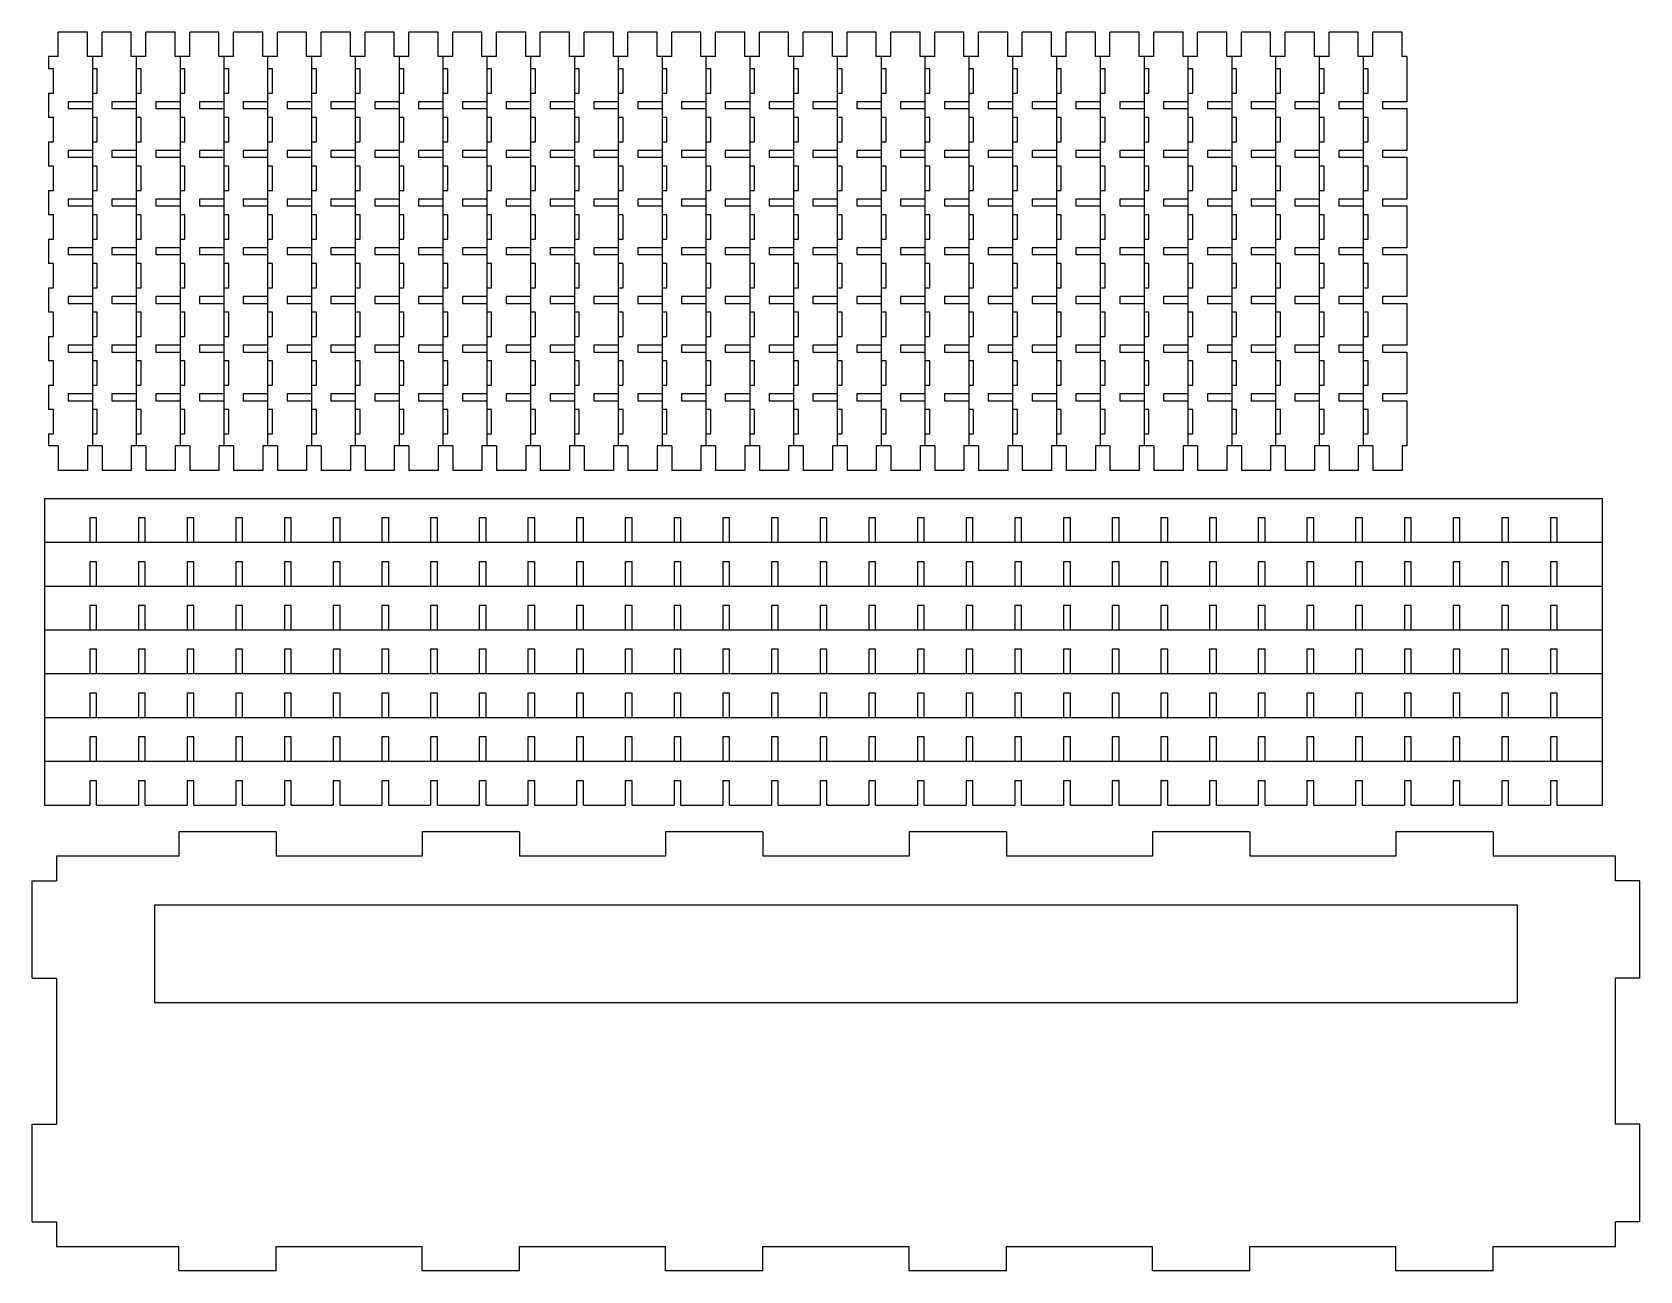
# Model space of a CAD drawing. Header units: millimetres. Extents: x 131 to 461, y 86 to 340.
import ezdxf

# ---------------------------------------------------------------- set-up
doc = ezdxf.new("R2010")
doc.units = ezdxf.units.MM

msp = doc.modelspace()

# ---------------------------------------------------------------- linework, layer by layer
at = {"color": 7, "linetype": 'Continuous', "lineweight": 25}
for p, q in [((135.88, 335.47), (135.88, 340.47)), ((141.88, 340.47), (135.88, 340.47)), ((141.88, 335.47), (141.88, 340.47)), ((144.88, 335.47), (144.88, 340.47)), ((150.88, 340.47), (144.88, 340.47)), ((150.88, 335.47), (150.88, 340.47)), ((153.88, 335.47), (153.88, 340.47)), ((159.88, 340.47), (153.88, 340.47)), ((159.88, 335.47), (159.88, 340.47)), ((162.88, 335.47), (162.88, 340.47)), ((168.88, 340.47), (162.88, 340.47)), ((168.88, 335.47), (168.88, 340.47)), ((171.88, 335.47), (171.88, 340.47)), ((177.88, 340.47), (171.88, 340.47)), ((177.88, 335.47), (177.88, 340.47)), ((180.88, 335.47), (180.88, 340.47)), ((186.88, 340.47), (180.88, 340.47)), ((186.88, 335.47), (186.88, 340.47)), ((189.88, 335.47), (189.88, 340.47)), ((195.88, 340.47), (189.88, 340.47)), ((195.88, 335.47), (195.88, 340.47)), ((198.88, 335.47), (198.88, 340.47)), ((204.88, 340.47), (198.88, 340.47)), ((204.88, 335.47), (204.88, 340.47)), ((207.88, 335.47), (207.88, 340.47)), ((213.88, 340.47), (207.88, 340.47)), ((213.88, 335.47), (213.88, 340.47)), ((216.88, 335.47), (216.88, 340.47)), ((222.88, 340.47), (216.88, 340.47)), ((222.88, 335.47), (222.88, 340.47)), ((225.88, 335.47), (225.88, 340.47)), ((231.88, 340.47), (225.88, 340.47)), ((231.88, 335.47), (231.88, 340.47)), ((234.88, 335.47), (234.88, 340.47)), ((240.88, 340.47), (234.88, 340.47)), ((240.88, 335.47), (240.88, 340.47)), ((243.88, 335.47), (243.88, 340.47)), ((249.88, 340.47), (243.88, 340.47)), ((249.88, 335.47), (249.88, 340.47)), ((252.88, 335.47), (252.88, 340.47)), ((258.88, 340.47), (252.88, 340.47)), ((258.88, 335.47), (258.88, 340.47)), ((261.88, 335.47), (261.88, 340.47)), ((267.88, 340.47), (261.88, 340.47)), ((267.88, 335.47), (267.88, 340.47)), ((270.88, 335.47), (270.88, 340.47)), ((276.88, 340.47), (270.88, 340.47)), ((276.88, 335.47), (276.88, 340.47)), ((279.88, 335.47), (279.88, 340.47)), ((285.88, 340.47), (279.88, 340.47)), ((285.88, 335.47), (285.88, 340.47)), ((288.88, 335.47), (288.88, 340.47)), ((294.88, 340.47), (288.88, 340.47)), ((294.88, 335.47), (294.88, 340.47)), ((297.88, 335.47), (297.88, 340.47)), ((303.88, 340.47), (297.88, 340.47)), ((303.88, 335.47), (303.88, 340.47)), ((306.88, 335.47), (306.88, 340.47)), ((312.88, 340.47), (306.88, 340.47)), ((312.88, 335.47), (312.88, 340.47)), ((315.88, 335.47), (315.88, 340.47)), ((321.88, 340.47), (315.88, 340.47)), ((321.88, 335.47), (321.88, 340.47)), ((324.88, 335.47), (324.88, 340.47)), ((330.88, 340.47), (324.88, 340.47)), ((330.88, 335.47), (330.88, 340.47)), ((333.88, 335.47), (333.88, 340.47)), ((339.88, 340.47), (333.88, 340.47)), ((339.88, 335.47), (339.88, 340.47)), ((342.88, 335.47), (342.88, 340.47)), ((348.88, 340.47), (342.88, 340.47)), ((348.88, 335.47), (348.88, 340.47)), ((351.88, 335.47), (351.88, 340.47)), ((357.88, 340.47), (351.88, 340.47)), ((357.88, 335.47), (357.88, 340.47)), ((360.88, 335.47), (360.88, 340.47)), ((366.88, 340.47), (360.88, 340.47)), ((366.88, 335.47), (366.88, 340.47)), ((369.88, 335.47), (369.88, 340.47)), ((375.88, 340.47), (369.88, 340.47)), ((375.88, 335.47), (375.88, 340.47)), ((378.88, 335.47), (378.88, 340.47)), ((384.88, 340.47), (378.88, 340.47)), ((384.88, 335.47), (384.88, 340.47)), ((387.88, 335.47), (387.88, 340.47)), ((393.88, 340.47), (387.88, 340.47)), ((393.88, 335.47), (393.88, 340.47)), ((396.88, 335.47), (396.88, 340.47)), ((402.88, 340.47), (396.88, 340.47)), ((402.88, 335.47), (402.88, 340.47)), ((405.88, 335.47), (405.88, 340.47)), ((411.88, 340.47), (405.88, 340.47)), ((411.88, 335.47), (411.88, 340.47)), ((135.88, 335.47), (133.88, 335.47)), ((133.88, 335.47), (133.88, 332.97)), ((142.88, 335.47), (141.88, 335.47)), ((142.88, 335.47), (142.88, 326.17)), ((144.88, 335.47), (142.88, 335.47)), ((142.88, 335.47), (142.88, 332.97)), ((151.88, 335.47), (150.88, 335.47)), ((153.88, 335.47), (151.88, 335.47)), ((151.88, 335.47), (151.88, 332.97)), ((151.88, 335.47), (151.88, 326.17)), ((160.88, 335.47), (159.88, 335.47)), ((162.88, 335.47), (160.88, 335.47)), ((160.88, 335.47), (160.88, 332.97)), ((160.88, 335.47), (160.88, 326.17)), ((169.88, 335.47), (168.88, 335.47)), ((169.88, 335.47), (169.88, 326.17)), ((171.88, 335.47), (169.88, 335.47)), ((169.88, 335.47), (169.88, 332.97)), ((178.88, 335.47), (177.88, 335.47)), ((180.88, 335.47), (178.88, 335.47)), ((178.88, 335.47), (178.88, 332.97)), ((178.88, 335.47), (178.88, 326.17)), ((187.88, 335.47), (186.88, 335.47)), ((187.88, 335.47), (187.88, 326.17)), ((189.88, 335.47), (187.88, 335.47)), ((187.88, 335.47), (187.88, 332.97)), ((196.88, 335.47), (195.88, 335.47)), ((198.88, 335.47), (196.88, 335.47)), ((196.88, 335.47), (196.88, 332.97)), ((196.88, 335.47), (196.88, 326.17)), ((205.88, 335.47), (204.88, 335.47)), ((205.88, 335.47), (205.88, 326.17)), ((207.88, 335.47), (205.88, 335.47)), ((205.88, 335.47), (205.88, 332.97)), ((214.88, 335.47), (213.88, 335.47)), ((216.88, 335.47), (214.88, 335.47)), ((214.88, 335.47), (214.88, 332.97)), ((214.88, 335.47), (214.88, 326.17)), ((223.88, 335.47), (222.88, 335.47)), ((225.88, 335.47), (223.88, 335.47)), ((223.88, 335.47), (223.88, 332.97)), ((223.88, 335.47), (223.88, 326.17)), ((232.88, 335.47), (231.88, 335.47)), ((234.88, 335.47), (232.88, 335.47)), ((232.88, 335.47), (232.88, 332.97)), ((232.88, 335.47), (232.88, 326.17)), ((241.88, 335.47), (240.88, 335.47)), ((241.88, 335.47), (241.88, 326.17)), ((243.88, 335.47), (241.88, 335.47)), ((241.88, 335.47), (241.88, 332.97)), ((250.88, 335.47), (249.88, 335.47)), ((250.88, 335.47), (250.88, 326.17)), ((252.88, 335.47), (250.88, 335.47)), ((250.88, 335.47), (250.88, 332.97)), ((259.88, 335.47), (258.88, 335.47)), ((259.88, 335.47), (259.88, 326.17)), ((261.88, 335.47), (259.88, 335.47)), ((259.88, 335.47), (259.88, 332.97)), ((268.88, 335.47), (267.88, 335.47)), ((270.88, 335.47), (268.88, 335.47)), ((268.88, 335.47), (268.88, 332.97)), ((268.88, 335.47), (268.88, 326.17)), ((277.88, 335.47), (276.88, 335.47)), ((277.88, 335.47), (277.88, 326.17)), ((279.88, 335.47), (277.88, 335.47)), ((277.88, 335.47), (277.88, 332.97)), ((286.88, 335.47), (285.88, 335.47)), ((286.88, 335.47), (286.88, 326.17)), ((288.88, 335.47), (286.88, 335.47)), ((286.88, 335.47), (286.88, 332.97)), ((295.88, 335.47), (294.88, 335.47)), ((297.88, 335.47), (295.88, 335.47)), ((295.88, 335.47), (295.88, 332.97)), ((295.88, 335.47), (295.88, 326.17)), ((304.88, 335.47), (303.88, 335.47)), ((304.88, 335.47), (304.88, 326.17)), ((306.88, 335.47), (304.88, 335.47)), ((304.88, 335.47), (304.88, 332.97)), ((313.88, 335.47), (312.88, 335.47)), ((315.88, 335.47), (313.88, 335.47)), ((313.88, 335.47), (313.88, 332.97)), ((313.88, 335.47), (313.88, 326.17)), ((322.88, 335.47), (321.88, 335.47)), ((324.88, 335.47), (322.88, 335.47)), ((322.88, 335.47), (322.88, 332.97)), ((322.88, 335.47), (322.88, 326.17)), ((331.88, 335.47), (330.88, 335.47)), ((331.88, 335.47), (331.88, 326.17)), ((331.88, 335.47), (331.88, 332.97)), ((333.88, 335.47), (331.88, 335.47)), ((340.88, 335.47), (339.88, 335.47)), ((340.88, 335.47), (340.88, 332.97)), ((342.88, 335.47), (340.88, 335.47)), ((340.88, 335.47), (340.88, 326.17)), ((349.88, 335.47), (348.88, 335.47)), ((351.88, 335.47), (349.88, 335.47)), ((349.88, 335.47), (349.88, 332.97)), ((349.88, 335.47), (349.88, 326.17)), ((358.88, 335.47), (357.88, 335.47)), ((360.88, 335.47), (358.88, 335.47)), ((358.88, 335.47), (358.88, 332.97)), ((358.88, 335.47), (358.88, 326.17)), ((367.88, 335.47), (366.88, 335.47)), ((367.88, 335.47), (367.88, 326.17)), ((369.88, 335.47), (367.88, 335.47)), ((367.88, 335.47), (367.88, 332.97)), ((376.88, 335.47), (375.88, 335.47)), ((378.88, 335.47), (376.88, 335.47)), ((376.88, 335.47), (376.88, 332.97)), ((376.88, 335.47), (376.88, 326.17)), ((385.88, 335.47), (384.88, 335.47)), ((385.88, 335.47), (385.88, 326.17)), ((387.88, 335.47), (385.88, 335.47)), ((385.88, 335.47), (385.88, 332.97)), ((394.88, 335.47), (393.88, 335.47)), ((396.88, 335.47), (394.88, 335.47)), ((394.88, 335.47), (394.88, 332.97)), ((394.88, 335.47), (394.88, 326.17)), ((403.88, 335.47), (402.88, 335.47)), ((403.88, 335.47), (403.88, 326.17)), ((405.88, 335.47), (403.88, 335.47)), ((403.88, 335.47), (403.88, 332.97)), ((412.88, 335.47), (411.88, 335.47)), ((412.88, 335.47), (412.88, 326.17)), ((134.88, 332.97), (133.88, 332.97)), ((134.88, 327.97), (134.88, 332.97)), ((143.88, 332.97), (142.88, 332.97)), ((143.88, 327.97), (143.88, 332.97)), ((152.88, 332.97), (151.88, 332.97)), ((152.88, 327.97), (152.88, 332.97)), ((161.88, 332.97), (160.88, 332.97)), ((161.88, 327.97), (161.88, 332.97)), ((170.88, 332.97), (169.88, 332.97)), ((170.88, 327.97), (170.88, 332.97)), ((179.88, 332.97), (178.88, 332.97)), ((179.88, 327.97), (179.88, 332.97)), ((188.88, 332.97), (187.88, 332.97)), ((188.88, 327.97), (188.88, 332.97)), ((197.88, 332.97), (196.88, 332.97)), ((197.88, 327.97), (197.88, 332.97)), ((206.88, 332.97), (205.88, 332.97)), ((206.88, 327.97), (206.88, 332.97)), ((215.88, 332.97), (214.88, 332.97)), ((215.88, 327.97), (215.88, 332.97)), ((224.88, 332.97), (223.88, 332.97)), ((224.88, 327.97), (224.88, 332.97)), ((233.88, 332.97), (232.88, 332.97)), ((233.88, 327.97), (233.88, 332.97)), ((242.88, 332.97), (241.88, 332.97)), ((242.88, 327.97), (242.88, 332.97)), ((251.88, 332.97), (250.88, 332.97)), ((251.88, 327.97), (251.88, 332.97)), ((260.88, 332.97), (259.88, 332.97)), ((260.88, 327.97), (260.88, 332.97)), ((269.88, 332.97), (268.88, 332.97)), ((269.88, 327.97), (269.88, 332.97)), ((278.88, 332.97), (277.88, 332.97)), ((278.88, 327.97), (278.88, 332.97)), ((287.88, 332.97), (286.88, 332.97)), ((287.88, 327.97), (287.88, 332.97)), ((296.88, 332.97), (295.88, 332.97)), ((296.88, 327.97), (296.88, 332.97)), ((305.88, 332.97), (304.88, 332.97)), ((305.88, 327.97), (305.88, 332.97)), ((314.88, 332.97), (313.88, 332.97)), ((314.88, 327.97), (314.88, 332.97)), ((323.88, 332.97), (322.88, 332.97)), ((323.88, 327.97), (323.88, 332.97)), ((332.88, 332.97), (331.88, 332.97)), ((332.88, 327.97), (332.88, 332.97)), ((341.88, 332.97), (340.88, 332.97)), ((341.88, 327.97), (341.88, 332.97)), ((350.88, 332.97), (349.88, 332.97)), ((350.88, 327.97), (350.88, 332.97)), ((359.88, 332.97), (358.88, 332.97)), ((359.88, 327.97), (359.88, 332.97)), ((368.88, 332.97), (367.88, 332.97)), ((368.88, 327.97), (368.88, 332.97)), ((377.88, 332.97), (376.88, 332.97)), ((377.88, 327.97), (377.88, 332.97)), ((386.88, 332.97), (385.88, 332.97)), ((386.88, 327.97), (386.88, 332.97)), ((395.88, 332.97), (394.88, 332.97)), ((395.88, 327.97), (395.88, 332.97)), ((404.88, 332.97), (403.88, 332.97)), ((404.88, 327.97), (404.88, 332.97)), ((133.88, 327.97), (134.88, 327.97)), ((133.88, 327.97), (133.88, 322.97)), ((142.88, 327.97), (143.88, 327.97)), ((142.88, 327.97), (142.88, 322.97)), ((151.88, 327.97), (152.88, 327.97)), ((151.88, 327.97), (151.88, 322.97)), ((160.88, 327.97), (161.88, 327.97)), ((160.88, 327.97), (160.88, 322.97)), ((169.88, 327.97), (170.88, 327.97)), ((169.88, 327.97), (169.88, 322.97)), ((178.88, 327.97), (179.88, 327.97)), ((178.88, 327.97), (178.88, 322.97)), ((187.88, 327.97), (188.88, 327.97)), ((187.88, 327.97), (187.88, 322.97)), ((196.88, 327.97), (197.88, 327.97)), ((196.88, 327.97), (196.88, 322.97)), ((205.88, 327.97), (206.88, 327.97)), ((205.88, 327.97), (205.88, 322.97)), ((214.88, 327.97), (215.88, 327.97)), ((214.88, 327.97), (214.88, 322.97)), ((223.88, 327.97), (224.88, 327.97)), ((223.88, 327.97), (223.88, 322.97)), ((232.88, 327.97), (233.88, 327.97)), ((232.88, 327.97), (232.88, 322.97)), ((241.88, 327.97), (242.88, 327.97)), ((241.88, 327.97), (241.88, 322.97)), ((250.88, 327.97), (251.88, 327.97)), ((250.88, 327.97), (250.88, 322.97)), ((259.88, 327.97), (260.88, 327.97)), ((259.88, 327.97), (259.88, 322.97)), ((268.88, 327.97), (269.88, 327.97)), ((268.88, 327.97), (268.88, 322.97)), ((277.88, 327.97), (278.88, 327.97)), ((277.88, 327.97), (277.88, 322.97)), ((286.88, 327.97), (287.88, 327.97)), ((286.88, 327.97), (286.88, 322.97)), ((295.88, 327.97), (296.88, 327.97)), ((295.88, 327.97), (295.88, 322.97)), ((304.88, 327.97), (305.88, 327.97)), ((304.88, 327.97), (304.88, 322.97)), ((313.88, 327.97), (314.88, 327.97)), ((313.88, 327.97), (313.88, 322.97)), ((322.88, 327.97), (323.88, 327.97)), ((322.88, 327.97), (322.88, 322.97)), ((331.88, 327.97), (331.88, 322.97)), ((331.88, 327.97), (332.88, 327.97)), ((340.88, 327.97), (340.88, 322.97)), ((340.88, 327.97), (341.88, 327.97)), ((349.88, 327.97), (350.88, 327.97)), ((349.88, 327.97), (349.88, 322.97)), ((358.88, 327.97), (359.88, 327.97)), ((358.88, 327.97), (358.88, 322.97)), ((367.88, 327.97), (368.88, 327.97)), ((367.88, 327.97), (367.88, 322.97)), ((376.88, 327.97), (377.88, 327.97)), ((376.88, 327.97), (376.88, 322.97)), ((385.88, 327.97), (386.88, 327.97)), ((385.88, 327.97), (385.88, 322.97)), ((394.88, 327.97), (395.88, 327.97)), ((394.88, 327.97), (394.88, 322.97)), ((403.88, 327.97), (404.88, 327.97)), ((403.88, 327.97), (403.88, 322.97)), ((142.88, 326.17), (137.88, 326.17)), ((137.88, 326.17), (137.88, 324.77)), ((137.88, 324.77), (142.88, 324.77)), ((142.88, 324.77), (142.88, 316.17)), ((151.88, 326.17), (146.88, 326.17)), ((146.88, 326.17), (146.88, 324.77)), ((146.88, 324.77), (151.88, 324.77)), ((151.88, 324.77), (151.88, 316.17)), ((160.88, 326.17), (155.88, 326.17)), ((155.88, 326.17), (155.88, 324.77)), ((155.88, 324.77), (160.88, 324.77)), ((160.88, 324.77), (160.88, 316.17)), ((169.88, 326.17), (164.88, 326.17)), ((164.88, 326.17), (164.88, 324.77)), ((164.88, 324.77), (169.88, 324.77)), ((169.88, 324.77), (169.88, 316.17)), ((178.88, 326.17), (173.88, 326.17)), ((173.88, 326.17), (173.88, 324.77)), ((173.88, 324.77), (178.88, 324.77)), ((178.88, 324.77), (178.88, 316.17)), ((187.88, 326.17), (182.88, 326.17)), ((182.88, 326.17), (182.88, 324.77)), ((182.88, 324.77), (187.88, 324.77)), ((187.88, 324.77), (187.88, 316.17)), ((196.88, 326.17), (191.88, 326.17)), ((191.88, 326.17), (191.88, 324.77)), ((191.88, 324.77), (196.88, 324.77)), ((196.88, 324.77), (196.88, 316.17)), ((205.88, 326.17), (200.88, 326.17)), ((200.88, 326.17), (200.88, 324.77)), ((200.88, 324.77), (205.88, 324.77)), ((205.88, 324.77), (205.88, 316.17)), ((214.88, 326.17), (209.88, 326.17)), ((209.88, 326.17), (209.88, 324.77)), ((209.88, 324.77), (214.88, 324.77)), ((214.88, 324.77), (214.88, 316.17)), ((223.88, 326.17), (218.88, 326.17)), ((218.88, 326.17), (218.88, 324.77)), ((218.88, 324.77), (223.88, 324.77)), ((223.88, 324.77), (223.88, 316.17)), ((232.88, 326.17), (227.88, 326.17)), ((227.88, 326.17), (227.88, 324.77)), ((227.88, 324.77), (232.88, 324.77)), ((232.88, 324.77), (232.88, 316.17)), ((241.88, 326.17), (236.88, 326.17)), ((236.88, 326.17), (236.88, 324.77)), ((236.88, 324.77), (241.88, 324.77)), ((241.88, 324.77), (241.88, 316.17)), ((250.88, 326.17), (245.88, 326.17)), ((245.88, 326.17), (245.88, 324.77)), ((245.88, 324.77), (250.88, 324.77)), ((250.88, 324.77), (250.88, 316.17)), ((259.88, 326.17), (254.88, 326.17)), ((254.88, 326.17), (254.88, 324.77)), ((254.88, 324.77), (259.88, 324.77)), ((259.88, 324.77), (259.88, 316.17)), ((268.88, 326.17), (263.88, 326.17)), ((263.88, 326.17), (263.88, 324.77)), ((263.88, 324.77), (268.88, 324.77)), ((268.88, 324.77), (268.88, 316.17)), ((277.88, 326.17), (272.88, 326.17)), ((272.88, 326.17), (272.88, 324.77)), ((272.88, 324.77), (277.88, 324.77)), ((277.88, 324.77), (277.88, 316.17)), ((286.88, 326.17), (281.88, 326.17)), ((281.88, 326.17), (281.88, 324.77)), ((281.88, 324.77), (286.88, 324.77)), ((286.88, 324.77), (286.88, 316.17)), ((295.88, 326.17), (290.88, 326.17)), ((290.88, 326.17), (290.88, 324.77)), ((290.88, 324.77), (295.88, 324.77)), ((295.88, 324.77), (295.88, 316.17)), ((304.88, 326.17), (299.88, 326.17)), ((299.88, 326.17), (299.88, 324.77)), ((299.88, 324.77), (304.88, 324.77)), ((304.88, 324.77), (304.88, 316.17)), ((313.88, 326.17), (308.88, 326.17)), ((308.88, 326.17), (308.88, 324.77)), ((308.88, 324.77), (313.88, 324.77)), ((313.88, 324.77), (313.88, 316.17)), ((322.88, 326.17), (317.88, 326.17)), ((317.88, 326.17), (317.88, 324.77)), ((317.88, 324.77), (322.88, 324.77)), ((322.88, 324.77), (322.88, 316.17)), ((331.88, 326.17), (326.88, 326.17)), ((326.88, 326.17), (326.88, 324.77)), ((326.88, 324.77), (331.88, 324.77)), ((331.88, 324.77), (331.88, 316.17)), ((340.88, 326.17), (335.88, 326.17)), ((335.88, 326.17), (335.88, 324.77)), ((335.88, 324.77), (340.88, 324.77)), ((340.88, 324.77), (340.88, 316.17)), ((349.88, 326.17), (344.88, 326.17)), ((344.88, 326.17), (344.88, 324.77)), ((344.88, 324.77), (349.88, 324.77)), ((349.88, 324.77), (349.88, 316.17)), ((358.88, 326.17), (353.88, 326.17)), ((353.88, 326.17), (353.88, 324.77)), ((353.88, 324.77), (358.88, 324.77)), ((358.88, 324.77), (358.88, 316.17)), ((367.88, 326.17), (362.88, 326.17)), ((362.88, 326.17), (362.88, 324.77)), ((362.88, 324.77), (367.88, 324.77)), ((367.88, 324.77), (367.88, 316.17)), ((376.88, 326.17), (371.88, 326.17)), ((371.88, 326.17), (371.88, 324.77)), ((371.88, 324.77), (376.88, 324.77)), ((376.88, 324.77), (376.88, 316.17)), ((385.88, 326.17), (380.88, 326.17)), ((380.88, 326.17), (380.88, 324.77)), ((380.88, 324.77), (385.88, 324.77)), ((385.88, 324.77), (385.88, 316.17)), ((394.88, 326.17), (389.88, 326.17)), ((389.88, 326.17), (389.88, 324.77)), ((389.88, 324.77), (394.88, 324.77)), ((394.88, 324.77), (394.88, 316.17)), ((403.88, 326.17), (398.88, 326.17)), ((398.88, 326.17), (398.88, 324.77)), ((398.88, 324.77), (403.88, 324.77)), ((403.88, 324.77), (403.88, 316.17)), ((412.88, 326.17), (407.88, 326.17)), ((407.88, 326.17), (407.88, 324.77)), ((407.88, 324.77), (412.88, 324.77)), ((412.88, 324.77), (412.88, 316.17)), ((134.88, 322.97), (133.88, 322.97)), ((134.88, 317.97), (134.88, 322.97)), ((143.88, 322.97), (142.88, 322.97)), ((143.88, 317.97), (143.88, 322.97)), ((152.88, 322.97), (151.88, 322.97)), ((152.88, 317.97), (152.88, 322.97)), ((161.88, 322.97), (160.88, 322.97)), ((161.88, 317.97), (161.88, 322.97)), ((170.88, 322.97), (169.88, 322.97)), ((170.88, 317.97), (170.88, 322.97)), ((179.88, 322.97), (178.88, 322.97)), ((179.88, 317.97), (179.88, 322.97)), ((188.88, 322.97), (187.88, 322.97)), ((188.88, 317.97), (188.88, 322.97)), ((197.88, 322.97), (196.88, 322.97)), ((197.88, 317.97), (197.88, 322.97)), ((206.88, 322.97), (205.88, 322.97)), ((206.88, 317.97), (206.88, 322.97)), ((215.88, 322.97), (214.88, 322.97)), ((215.88, 317.97), (215.88, 322.97)), ((224.88, 322.97), (223.88, 322.97)), ((224.88, 317.97), (224.88, 322.97)), ((233.88, 322.97), (232.88, 322.97)), ((233.88, 317.97), (233.88, 322.97)), ((242.88, 322.97), (241.88, 322.97)), ((242.88, 317.97), (242.88, 322.97)), ((251.88, 322.97), (250.88, 322.97)), ((251.88, 317.97), (251.88, 322.97)), ((260.88, 322.97), (259.88, 322.97)), ((260.88, 317.97), (260.88, 322.97)), ((269.88, 322.97), (268.88, 322.97)), ((269.88, 317.97), (269.88, 322.97)), ((278.88, 322.97), (277.88, 322.97)), ((278.88, 317.97), (278.88, 322.97)), ((287.88, 322.97), (286.88, 322.97)), ((287.88, 317.97), (287.88, 322.97)), ((296.88, 322.97), (295.88, 322.97)), ((296.88, 317.97), (296.88, 322.97)), ((305.88, 322.97), (304.88, 322.97)), ((305.88, 317.97), (305.88, 322.97)), ((314.88, 322.97), (313.88, 322.97)), ((314.88, 317.97), (314.88, 322.97)), ((323.88, 322.97), (322.88, 322.97)), ((323.88, 317.97), (323.88, 322.97)), ((332.88, 322.97), (331.88, 322.97)), ((332.88, 317.97), (332.88, 322.97)), ((341.88, 322.97), (340.88, 322.97)), ((341.88, 317.97), (341.88, 322.97)), ((350.88, 322.97), (349.88, 322.97)), ((350.88, 317.97), (350.88, 322.97)), ((359.88, 322.97), (358.88, 322.97)), ((359.88, 317.97), (359.88, 322.97)), ((368.88, 322.97), (367.88, 322.97)), ((368.88, 317.97), (368.88, 322.97)), ((377.88, 322.97), (376.88, 322.97)), ((377.88, 317.97), (377.88, 322.97)), ((386.88, 322.97), (385.88, 322.97)), ((386.88, 317.97), (386.88, 322.97)), ((395.88, 322.97), (394.88, 322.97)), ((395.88, 317.97), (395.88, 322.97)), ((404.88, 322.97), (403.88, 322.97)), ((404.88, 317.97), (404.88, 322.97)), ((133.88, 317.97), (134.88, 317.97)), ((133.88, 317.97), (133.88, 312.97)), ((142.88, 317.97), (143.88, 317.97)), ((142.88, 317.97), (142.88, 312.97)), ((151.88, 317.97), (152.88, 317.97)), ((151.88, 317.97), (151.88, 312.97)), ((160.88, 317.97), (161.88, 317.97)), ((160.88, 317.97), (160.88, 312.97)), ((169.88, 317.97), (170.88, 317.97)), ((169.88, 317.97), (169.88, 312.97)), ((178.88, 317.97), (179.88, 317.97)), ((178.88, 317.97), (178.88, 312.97)), ((187.88, 317.97), (188.88, 317.97)), ((187.88, 317.97), (187.88, 312.97)), ((196.88, 317.97), (197.88, 317.97)), ((196.88, 317.97), (196.88, 312.97)), ((205.88, 317.97), (206.88, 317.97)), ((205.88, 317.97), (205.88, 312.97)), ((214.88, 317.97), (215.88, 317.97)), ((214.88, 317.97), (214.88, 312.97)), ((223.88, 317.97), (224.88, 317.97)), ((223.88, 317.97), (223.88, 312.97)), ((232.88, 317.97), (233.88, 317.97)), ((232.88, 317.97), (232.88, 312.97)), ((241.88, 317.97), (242.88, 317.97)), ((241.88, 317.97), (241.88, 312.97)), ((250.88, 317.97), (251.88, 317.97)), ((250.88, 317.97), (250.88, 312.97)), ((259.88, 317.97), (260.88, 317.97)), ((259.88, 317.97), (259.88, 312.97)), ((268.88, 317.97), (269.88, 317.97)), ((268.88, 317.97), (268.88, 312.97)), ((277.88, 317.97), (278.88, 317.97)), ((277.88, 317.97), (277.88, 312.97)), ((286.88, 317.97), (287.88, 317.97)), ((286.88, 317.97), (286.88, 312.97)), ((295.88, 317.97), (296.88, 317.97)), ((295.88, 317.97), (295.88, 312.97)), ((304.88, 317.97), (305.88, 317.97)), ((304.88, 317.97), (304.88, 312.97)), ((313.88, 317.97), (314.88, 317.97)), ((313.88, 317.97), (313.88, 312.97)), ((322.88, 317.97), (323.88, 317.97)), ((322.88, 317.97), (322.88, 312.97)), ((331.88, 317.97), (331.88, 312.97)), ((331.88, 317.97), (332.88, 317.97)), ((340.88, 317.97), (340.88, 312.97)), ((340.88, 317.97), (341.88, 317.97)), ((349.88, 317.97), (350.88, 317.97)), ((349.88, 317.97), (349.88, 312.97)), ((358.88, 317.97), (359.88, 317.97)), ((358.88, 317.97), (358.88, 312.97)), ((367.88, 317.97), (368.88, 317.97)), ((367.88, 317.97), (367.88, 312.97)), ((376.88, 317.97), (377.88, 317.97)), ((376.88, 317.97), (376.88, 312.97)), ((385.88, 317.97), (386.88, 317.97)), ((385.88, 317.97), (385.88, 312.97)), ((394.88, 317.97), (395.88, 317.97)), ((394.88, 317.97), (394.88, 312.97)), ((403.88, 317.97), (404.88, 317.97)), ((403.88, 317.97), (403.88, 312.97)), ((142.88, 316.17), (137.88, 316.17)), ((137.88, 316.17), (137.88, 314.77)), ((137.88, 314.77), (142.88, 314.77)), ((142.88, 314.77), (142.88, 306.17)), ((151.88, 316.17), (146.88, 316.17)), ((146.88, 316.17), (146.88, 314.77)), ((146.88, 314.77), (151.88, 314.77)), ((151.88, 314.77), (151.88, 306.17)), ((160.88, 316.17), (155.88, 316.17)), ((155.88, 316.17), (155.88, 314.77)), ((155.88, 314.77), (160.88, 314.77)), ((160.88, 314.77), (160.88, 306.17)), ((169.88, 316.17), (164.88, 316.17)), ((164.88, 316.17), (164.88, 314.77)), ((164.88, 314.77), (169.88, 314.77)), ((169.88, 314.77), (169.88, 306.17)), ((178.88, 316.17), (173.88, 316.17)), ((173.88, 316.17), (173.88, 314.77)), ((173.88, 314.77), (178.88, 314.77)), ((178.88, 314.77), (178.88, 306.17)), ((187.88, 316.17), (182.88, 316.17)), ((182.88, 316.17), (182.88, 314.77)), ((182.88, 314.77), (187.88, 314.77)), ((187.88, 314.77), (187.88, 306.17)), ((196.88, 316.17), (191.88, 316.17)), ((191.88, 316.17), (191.88, 314.77)), ((191.88, 314.77), (196.88, 314.77)), ((196.88, 314.77), (196.88, 306.17)), ((205.88, 316.17), (200.88, 316.17)), ((200.88, 316.17), (200.88, 314.77)), ((200.88, 314.77), (205.88, 314.77)), ((205.88, 314.77), (205.88, 306.17)), ((214.88, 316.17), (209.88, 316.17)), ((209.88, 316.17), (209.88, 314.77)), ((209.88, 314.77), (214.88, 314.77)), ((214.88, 314.77), (214.88, 306.17)), ((223.88, 316.17), (218.88, 316.17)), ((218.88, 316.17), (218.88, 314.77)), ((218.88, 314.77), (223.88, 314.77)), ((223.88, 314.77), (223.88, 306.17)), ((232.88, 316.17), (227.88, 316.17)), ((227.88, 316.17), (227.88, 314.77)), ((227.88, 314.77), (232.88, 314.77)), ((232.88, 314.77), (232.88, 306.17)), ((241.88, 316.17), (236.88, 316.17)), ((236.88, 316.17), (236.88, 314.77)), ((236.88, 314.77), (241.88, 314.77)), ((241.88, 314.77), (241.88, 306.17)), ((250.88, 316.17), (245.88, 316.17)), ((245.88, 316.17), (245.88, 314.77)), ((245.88, 314.77), (250.88, 314.77)), ((250.88, 314.77), (250.88, 306.17)), ((259.88, 316.17), (254.88, 316.17)), ((254.88, 316.17), (254.88, 314.77)), ((254.88, 314.77), (259.88, 314.77)), ((259.88, 314.77), (259.88, 306.17)), ((268.88, 316.17), (263.88, 316.17)), ((263.88, 316.17), (263.88, 314.77)), ((263.88, 314.77), (268.88, 314.77)), ((268.88, 314.77), (268.88, 306.17)), ((277.88, 316.17), (272.88, 316.17)), ((272.88, 316.17), (272.88, 314.77)), ((272.88, 314.77), (277.88, 314.77)), ((277.88, 314.77), (277.88, 306.17)), ((286.88, 316.17), (281.88, 316.17)), ((281.88, 316.17), (281.88, 314.77)), ((281.88, 314.77), (286.88, 314.77)), ((286.88, 314.77), (286.88, 306.17)), ((295.88, 316.17), (290.88, 316.17)), ((290.88, 316.17), (290.88, 314.77)), ((290.88, 314.77), (295.88, 314.77)), ((295.88, 314.77), (295.88, 306.17)), ((304.88, 316.17), (299.88, 316.17)), ((299.88, 316.17), (299.88, 314.77)), ((299.88, 314.77), (304.88, 314.77)), ((304.88, 314.77), (304.88, 306.17)), ((313.88, 316.17), (308.88, 316.17)), ((308.88, 316.17), (308.88, 314.77)), ((308.88, 314.77), (313.88, 314.77)), ((313.88, 314.77), (313.88, 306.17)), ((322.88, 316.17), (317.88, 316.17)), ((317.88, 316.17), (317.88, 314.77)), ((317.88, 314.77), (322.88, 314.77)), ((322.88, 314.77), (322.88, 306.17)), ((331.88, 316.17), (326.88, 316.17)), ((326.88, 316.17), (326.88, 314.77)), ((326.88, 314.77), (331.88, 314.77)), ((331.88, 314.77), (331.88, 306.17)), ((335.88, 316.17), (335.88, 314.77)), ((340.88, 316.17), (335.88, 316.17)), ((335.88, 314.77), (340.88, 314.77)), ((340.88, 314.77), (340.88, 306.17)), ((349.88, 316.17), (344.88, 316.17)), ((344.88, 316.17), (344.88, 314.77)), ((344.88, 314.77), (349.88, 314.77)), ((349.88, 314.77), (349.88, 306.17)), ((358.88, 316.17), (353.88, 316.17)), ((353.88, 316.17), (353.88, 314.77)), ((353.88, 314.77), (358.88, 314.77)), ((358.88, 314.77), (358.88, 306.17)), ((367.88, 316.17), (362.88, 316.17)), ((362.88, 316.17), (362.88, 314.77)), ((362.88, 314.77), (367.88, 314.77)), ((367.88, 314.77), (367.88, 306.17)), ((376.88, 316.17), (371.88, 316.17)), ((371.88, 316.17), (371.88, 314.77)), ((371.88, 314.77), (376.88, 314.77)), ((376.88, 314.77), (376.88, 306.17)), ((385.88, 316.17), (380.88, 316.17)), ((380.88, 316.17), (380.88, 314.77)), ((380.88, 314.77), (385.88, 314.77)), ((385.88, 314.77), (385.88, 306.17)), ((394.88, 316.17), (389.88, 316.17)), ((389.88, 316.17), (389.88, 314.77)), ((389.88, 314.77), (394.88, 314.77)), ((394.88, 314.77), (394.88, 306.17)), ((398.88, 316.17), (398.88, 314.77)), ((403.88, 316.17), (398.88, 316.17)), ((398.88, 314.77), (403.88, 314.77)), ((403.88, 314.77), (403.88, 306.17)), ((412.88, 316.17), (407.88, 316.17)), ((407.88, 316.17), (407.88, 314.77)), ((407.88, 314.77), (412.88, 314.77)), ((412.88, 314.77), (412.88, 306.17)), ((134.88, 312.97), (133.88, 312.97)), ((134.88, 307.97), (134.88, 312.97)), ((143.88, 312.97), (142.88, 312.97)), ((143.88, 307.97), (143.88, 312.97)), ((152.88, 312.97), (151.88, 312.97)), ((152.88, 307.97), (152.88, 312.97)), ((161.88, 312.97), (160.88, 312.97)), ((161.88, 307.97), (161.88, 312.97)), ((170.88, 312.97), (169.88, 312.97)), ((170.88, 307.97), (170.88, 312.97)), ((179.88, 312.97), (178.88, 312.97)), ((179.88, 307.97), (179.88, 312.97)), ((188.88, 312.97), (187.88, 312.97)), ((188.88, 307.97), (188.88, 312.97)), ((197.88, 312.97), (196.88, 312.97)), ((197.88, 307.97), (197.88, 312.97)), ((206.88, 312.97), (205.88, 312.97)), ((206.88, 307.97), (206.88, 312.97)), ((215.88, 312.97), (214.88, 312.97)), ((215.88, 307.97), (215.88, 312.97)), ((224.88, 312.97), (223.88, 312.97)), ((224.88, 307.97), (224.88, 312.97)), ((233.88, 312.97), (232.88, 312.97)), ((233.88, 307.97), (233.88, 312.97)), ((242.88, 312.97), (241.88, 312.97)), ((242.88, 307.97), (242.88, 312.97)), ((251.88, 312.97), (250.88, 312.97)), ((251.88, 307.97), (251.88, 312.97)), ((260.88, 312.97), (259.88, 312.97)), ((260.88, 307.97), (260.88, 312.97)), ((269.88, 312.97), (268.88, 312.97)), ((269.88, 307.97), (269.88, 312.97)), ((278.88, 312.97), (277.88, 312.97)), ((278.88, 307.97), (278.88, 312.97)), ((287.88, 312.97), (286.88, 312.97)), ((287.88, 307.97), (287.88, 312.97)), ((296.88, 312.97), (295.88, 312.97)), ((296.88, 307.97), (296.88, 312.97)), ((305.88, 312.97), (304.88, 312.97)), ((305.88, 307.97), (305.88, 312.97)), ((314.88, 312.97), (313.88, 312.97)), ((314.88, 307.97), (314.88, 312.97)), ((323.88, 312.97), (322.88, 312.97)), ((323.88, 307.97), (323.88, 312.97)), ((332.88, 312.97), (331.88, 312.97)), ((332.88, 307.97), (332.88, 312.97)), ((341.88, 312.97), (340.88, 312.97)), ((341.88, 307.97), (341.88, 312.97)), ((350.88, 312.97), (349.88, 312.97)), ((350.88, 307.97), (350.88, 312.97)), ((359.88, 312.97), (358.88, 312.97)), ((359.88, 307.97), (359.88, 312.97)), ((368.88, 312.97), (367.88, 312.97)), ((368.88, 307.97), (368.88, 312.97)), ((377.88, 312.97), (376.88, 312.97)), ((377.88, 307.97), (377.88, 312.97)), ((386.88, 312.97), (385.88, 312.97)), ((386.88, 307.97), (386.88, 312.97)), ((395.88, 312.97), (394.88, 312.97)), ((395.88, 307.97), (395.88, 312.97)), ((404.88, 312.97), (403.88, 312.97)), ((404.88, 307.97), (404.88, 312.97)), ((133.88, 307.97), (134.88, 307.97)), ((133.88, 307.97), (133.88, 302.97)), ((142.88, 307.97), (143.88, 307.97)), ((142.88, 307.97), (142.88, 302.97)), ((151.88, 307.97), (152.88, 307.97)), ((151.88, 307.97), (151.88, 302.97)), ((160.88, 307.97), (161.88, 307.97)), ((160.88, 307.97), (160.88, 302.97)), ((169.88, 307.97), (170.88, 307.97)), ((169.88, 307.97), (169.88, 302.97)), ((178.88, 307.97), (179.88, 307.97)), ((178.88, 307.97), (178.88, 302.97)), ((187.88, 307.97), (188.88, 307.97)), ((187.88, 307.97), (187.88, 302.97)), ((196.88, 307.97), (197.88, 307.97)), ((196.88, 307.97), (196.88, 302.97)), ((205.88, 307.97), (206.88, 307.97)), ((205.88, 307.97), (205.88, 302.97)), ((214.88, 307.97), (215.88, 307.97)), ((214.88, 307.97), (214.88, 302.97)), ((223.88, 307.97), (224.88, 307.97)), ((223.88, 307.97), (223.88, 302.97)), ((232.88, 307.97), (233.88, 307.97)), ((232.88, 307.97), (232.88, 302.97)), ((241.88, 307.97), (242.88, 307.97)), ((241.88, 307.97), (241.88, 302.97)), ((250.88, 307.97), (250.88, 302.97)), ((250.88, 307.97), (251.88, 307.97)), ((259.88, 307.97), (259.88, 302.97)), ((259.88, 307.97), (260.88, 307.97)), ((268.88, 307.97), (269.88, 307.97)), ((268.88, 307.97), (268.88, 302.97)), ((277.88, 307.97), (278.88, 307.97)), ((277.88, 307.97), (277.88, 302.97)), ((286.88, 307.97), (286.88, 302.97)), ((286.88, 307.97), (287.88, 307.97)), ((295.88, 307.97), (296.88, 307.97)), ((295.88, 307.97), (295.88, 302.97)), ((304.88, 307.97), (304.88, 302.97)), ((304.88, 307.97), (305.88, 307.97)), ((313.88, 307.97), (313.88, 302.97)), ((313.88, 307.97), (314.88, 307.97)), ((322.88, 307.97), (323.88, 307.97)), ((322.88, 307.97), (322.88, 302.97)), ((331.88, 307.97), (331.88, 302.97)), ((331.88, 307.97), (332.88, 307.97)), ((340.88, 307.97), (340.88, 302.97)), ((340.88, 307.97), (341.88, 307.97)), ((349.88, 307.97), (350.88, 307.97)), ((349.88, 307.97), (349.88, 302.97)), ((358.88, 307.97), (359.88, 307.97)), ((358.88, 307.97), (358.88, 302.97)), ((367.88, 307.97), (368.88, 307.97)), ((367.88, 307.97), (367.88, 302.97)), ((376.88, 307.97), (377.88, 307.97)), ((376.88, 307.97), (376.88, 302.97)), ((385.88, 307.97), (386.88, 307.97)), ((385.88, 307.97), (385.88, 302.97)), ((394.88, 307.97), (395.88, 307.97)), ((394.88, 307.97), (394.88, 302.97)), ((403.88, 307.97), (404.88, 307.97)), ((403.88, 307.97), (403.88, 302.97)), ((142.88, 306.17), (137.88, 306.17)), ((137.88, 306.17), (137.88, 304.77)), ((137.88, 304.77), (142.88, 304.77)), ((142.88, 304.77), (142.88, 296.17)), ((151.88, 306.17), (146.88, 306.17)), ((146.88, 306.17), (146.88, 304.77)), ((146.88, 304.77), (151.88, 304.77)), ((151.88, 304.77), (151.88, 296.17)), ((160.88, 306.17), (155.88, 306.17)), ((155.88, 306.17), (155.88, 304.77)), ((155.88, 304.77), (160.88, 304.77)), ((160.88, 304.77), (160.88, 296.17)), ((169.88, 306.17), (164.88, 306.17)), ((164.88, 306.17), (164.88, 304.77)), ((164.88, 304.77), (169.88, 304.77)), ((169.88, 304.77), (169.88, 296.17)), ((178.88, 306.17), (173.88, 306.17)), ((173.88, 306.17), (173.88, 304.77)), ((173.88, 304.77), (178.88, 304.77)), ((178.88, 304.77), (178.88, 296.17)), ((187.88, 306.17), (182.88, 306.17)), ((182.88, 306.17), (182.88, 304.77)), ((182.88, 304.77), (187.88, 304.77)), ((187.88, 304.77), (187.88, 296.17)), ((196.88, 306.17), (191.88, 306.17)), ((191.88, 306.17), (191.88, 304.77)), ((191.88, 304.77), (196.88, 304.77)), ((196.88, 304.77), (196.88, 296.17)), ((205.88, 306.17), (200.88, 306.17)), ((200.88, 306.17), (200.88, 304.77)), ((200.88, 304.77), (205.88, 304.77)), ((205.88, 304.77), (205.88, 296.17)), ((214.88, 306.17), (209.88, 306.17)), ((209.88, 306.17), (209.88, 304.77)), ((209.88, 304.77), (214.88, 304.77)), ((214.88, 304.77), (214.88, 296.17)), ((223.88, 306.17), (218.88, 306.17)), ((218.88, 306.17), (218.88, 304.77)), ((218.88, 304.77), (223.88, 304.77)), ((223.88, 304.77), (223.88, 296.17)), ((232.88, 306.17), (227.88, 306.17)), ((227.88, 306.17), (227.88, 304.77)), ((227.88, 304.77), (232.88, 304.77)), ((232.88, 304.77), (232.88, 296.17)), ((241.88, 306.17), (236.88, 306.17)), ((236.88, 306.17), (236.88, 304.77)), ((236.88, 304.77), (241.88, 304.77)), ((241.88, 304.77), (241.88, 296.17)), ((250.88, 306.17), (245.88, 306.17)), ((245.88, 306.17), (245.88, 304.77)), ((245.88, 304.77), (250.88, 304.77)), ((250.88, 304.77), (250.88, 296.17)), ((259.88, 306.17), (254.88, 306.17)), ((254.88, 306.17), (254.88, 304.77)), ((254.88, 304.77), (259.88, 304.77)), ((259.88, 304.77), (259.88, 296.17)), ((268.88, 306.17), (263.88, 306.17)), ((263.88, 306.17), (263.88, 304.77)), ((263.88, 304.77), (268.88, 304.77)), ((268.88, 304.77), (268.88, 296.17)), ((277.88, 306.17), (272.88, 306.17)), ((272.88, 306.17), (272.88, 304.77)), ((272.88, 304.77), (277.88, 304.77)), ((277.88, 304.77), (277.88, 296.17)), ((286.88, 306.17), (281.88, 306.17)), ((281.88, 306.17), (281.88, 304.77)), ((281.88, 304.77), (286.88, 304.77)), ((286.88, 304.77), (286.88, 296.17)), ((295.88, 306.17), (290.88, 306.17)), ((290.88, 306.17), (290.88, 304.77)), ((290.88, 304.77), (295.88, 304.77)), ((295.88, 304.77), (295.88, 296.17)), ((304.88, 306.17), (299.88, 306.17)), ((299.88, 306.17), (299.88, 304.77)), ((299.88, 304.77), (304.88, 304.77)), ((304.88, 304.77), (304.88, 296.17)), ((313.88, 306.17), (308.88, 306.17)), ((308.88, 306.17), (308.88, 304.77)), ((308.88, 304.77), (313.88, 304.77)), ((313.88, 304.77), (313.88, 296.17)), ((322.88, 306.17), (317.88, 306.17)), ((317.88, 306.17), (317.88, 304.77)), ((317.88, 304.77), (322.88, 304.77)), ((322.88, 304.77), (322.88, 296.17)), ((331.88, 306.17), (326.88, 306.17)), ((326.88, 306.17), (326.88, 304.77)), ((326.88, 304.77), (331.88, 304.77)), ((331.88, 304.77), (331.88, 296.17)), ((340.88, 306.17), (335.88, 306.17)), ((335.88, 306.17), (335.88, 304.77)), ((335.88, 304.77), (340.88, 304.77)), ((340.88, 304.77), (340.88, 296.17)), ((349.88, 306.17), (344.88, 306.17)), ((344.88, 306.17), (344.88, 304.77)), ((344.88, 304.77), (349.88, 304.77)), ((349.88, 304.77), (349.88, 296.17)), ((358.88, 306.17), (353.88, 306.17)), ((353.88, 306.17), (353.88, 304.77)), ((353.88, 304.77), (358.88, 304.77)), ((358.88, 304.77), (358.88, 296.17)), ((367.88, 306.17), (362.88, 306.17)), ((362.88, 306.17), (362.88, 304.77)), ((362.88, 304.77), (367.88, 304.77)), ((367.88, 304.77), (367.88, 296.17)), ((376.88, 306.17), (371.88, 306.17)), ((371.88, 306.17), (371.88, 304.77)), ((371.88, 304.77), (376.88, 304.77)), ((376.88, 304.77), (376.88, 296.17)), ((385.88, 306.17), (380.88, 306.17)), ((380.88, 306.17), (380.88, 304.77)), ((380.88, 304.77), (385.88, 304.77)), ((385.88, 304.77), (385.88, 296.17)), ((394.88, 306.17), (389.88, 306.17)), ((389.88, 306.17), (389.88, 304.77)), ((389.88, 304.77), (394.88, 304.77)), ((394.88, 304.77), (394.88, 296.17)), ((403.88, 306.17), (398.88, 306.17)), ((398.88, 306.17), (398.88, 304.77)), ((398.88, 304.77), (403.88, 304.77)), ((403.88, 304.77), (403.88, 296.17)), ((412.88, 306.17), (407.88, 306.17)), ((407.88, 306.17), (407.88, 304.77)), ((407.88, 304.77), (412.88, 304.77)), ((412.88, 304.77), (412.88, 296.17)), ((134.88, 302.97), (133.88, 302.97)), ((134.88, 297.97), (134.88, 302.97)), ((143.88, 302.97), (142.88, 302.97)), ((143.88, 297.97), (143.88, 302.97)), ((152.88, 302.97), (151.88, 302.97)), ((152.88, 297.97), (152.88, 302.97)), ((161.88, 302.97), (160.88, 302.97)), ((161.88, 297.97), (161.88, 302.97)), ((170.88, 302.97), (169.88, 302.97)), ((170.88, 297.97), (170.88, 302.97)), ((179.88, 302.97), (178.88, 302.97)), ((179.88, 297.97), (179.88, 302.97)), ((188.88, 302.97), (187.88, 302.97)), ((188.88, 297.97), (188.88, 302.97)), ((197.88, 302.97), (196.88, 302.97)), ((197.88, 297.97), (197.88, 302.97)), ((206.88, 302.97), (205.88, 302.97)), ((206.88, 297.97), (206.88, 302.97)), ((215.88, 302.97), (214.88, 302.97)), ((215.88, 297.97), (215.88, 302.97)), ((224.88, 302.97), (223.88, 302.97)), ((224.88, 297.97), (224.88, 302.97)), ((233.88, 302.97), (232.88, 302.97)), ((233.88, 297.97), (233.88, 302.97)), ((242.88, 302.97), (241.88, 302.97)), ((242.88, 297.97), (242.88, 302.97)), ((251.88, 302.97), (250.88, 302.97)), ((251.88, 297.97), (251.88, 302.97)), ((260.88, 302.97), (259.88, 302.97)), ((260.88, 297.97), (260.88, 302.97)), ((269.88, 302.97), (268.88, 302.97)), ((269.88, 297.97), (269.88, 302.97)), ((278.88, 302.97), (277.88, 302.97)), ((278.88, 297.97), (278.88, 302.97)), ((287.88, 302.97), (286.88, 302.97)), ((287.88, 297.97), (287.88, 302.97)), ((296.88, 302.97), (295.88, 302.97)), ((296.88, 297.97), (296.88, 302.97)), ((305.88, 302.97), (304.88, 302.97)), ((305.88, 297.97), (305.88, 302.97)), ((314.88, 302.97), (313.88, 302.97)), ((314.88, 297.97), (314.88, 302.97)), ((323.88, 302.97), (322.88, 302.97)), ((323.88, 297.97), (323.88, 302.97)), ((332.88, 302.97), (331.88, 302.97)), ((332.88, 297.97), (332.88, 302.97)), ((341.88, 302.97), (340.88, 302.97)), ((341.88, 297.97), (341.88, 302.97)), ((350.88, 302.97), (349.88, 302.97)), ((350.88, 297.97), (350.88, 302.97)), ((359.88, 302.97), (358.88, 302.97)), ((359.88, 297.97), (359.88, 302.97)), ((368.88, 302.97), (367.88, 302.97)), ((368.88, 297.97), (368.88, 302.97)), ((377.88, 302.97), (376.88, 302.97)), ((377.88, 297.97), (377.88, 302.97)), ((386.88, 302.97), (385.88, 302.97)), ((386.88, 297.97), (386.88, 302.97)), ((395.88, 302.97), (394.88, 302.97)), ((395.88, 297.97), (395.88, 302.97)), ((404.88, 302.97), (403.88, 302.97)), ((404.88, 297.97), (404.88, 302.97)), ((133.88, 297.97), (134.88, 297.97)), ((133.88, 297.97), (133.88, 292.97)), ((142.88, 297.97), (143.88, 297.97)), ((142.88, 297.97), (142.88, 292.97)), ((151.88, 297.97), (152.88, 297.97)), ((151.88, 297.97), (151.88, 292.97)), ((160.88, 297.97), (161.88, 297.97)), ((160.88, 297.97), (160.88, 292.97)), ((169.88, 297.97), (170.88, 297.97)), ((169.88, 297.97), (169.88, 292.97)), ((178.88, 297.97), (179.88, 297.97)), ((178.88, 297.97), (178.88, 292.97)), ((187.88, 297.97), (188.88, 297.97)), ((187.88, 297.97), (187.88, 292.97)), ((196.88, 297.97), (197.88, 297.97)), ((196.88, 297.97), (196.88, 292.97)), ((205.88, 297.97), (206.88, 297.97)), ((205.88, 297.97), (205.88, 292.97)), ((214.88, 297.97), (215.88, 297.97)), ((214.88, 297.97), (214.88, 292.97)), ((223.88, 297.97), (224.88, 297.97)), ((223.88, 297.97), (223.88, 292.97)), ((232.88, 297.97), (233.88, 297.97)), ((232.88, 297.97), (232.88, 292.97)), ((241.88, 297.97), (242.88, 297.97)), ((241.88, 297.97), (241.88, 292.97)), ((250.88, 297.97), (251.88, 297.97)), ((250.88, 297.97), (250.88, 292.97)), ((259.88, 297.97), (260.88, 297.97)), ((259.88, 297.97), (259.88, 292.97)), ((268.88, 297.97), (269.88, 297.97)), ((268.88, 297.97), (268.88, 292.97)), ((277.88, 297.97), (278.88, 297.97)), ((277.88, 297.97), (277.88, 292.97)), ((286.88, 297.97), (287.88, 297.97)), ((286.88, 297.97), (286.88, 292.97)), ((295.88, 297.97), (296.88, 297.97)), ((295.88, 297.97), (295.88, 292.97)), ((304.88, 297.97), (305.88, 297.97)), ((304.88, 297.97), (304.88, 292.97)), ((313.88, 297.97), (314.88, 297.97)), ((313.88, 297.97), (313.88, 292.97)), ((322.88, 297.97), (323.88, 297.97)), ((322.88, 297.97), (322.88, 292.97)), ((331.88, 297.97), (332.88, 297.97)), ((331.88, 297.97), (331.88, 292.97)), ((340.88, 297.97), (341.88, 297.97)), ((340.88, 297.97), (340.88, 292.97)), ((349.88, 297.97), (350.88, 297.97)), ((349.88, 297.97), (349.88, 292.97)), ((358.88, 297.97), (359.88, 297.97)), ((358.88, 297.97), (358.88, 292.97)), ((367.88, 297.97), (368.88, 297.97)), ((367.88, 297.97), (367.88, 292.97)), ((376.88, 297.97), (377.88, 297.97)), ((376.88, 297.97), (376.88, 292.97)), ((385.88, 297.97), (385.88, 292.97)), ((385.88, 297.97), (386.88, 297.97)), ((394.88, 297.97), (395.88, 297.97)), ((394.88, 297.97), (394.88, 292.97)), ((403.88, 297.97), (404.88, 297.97)), ((403.88, 297.97), (403.88, 292.97)), ((142.88, 296.17), (137.88, 296.17)), ((137.88, 296.17), (137.88, 294.77)), ((137.88, 294.77), (142.88, 294.77)), ((142.88, 294.77), (142.88, 286.17)), ((151.88, 296.17), (146.88, 296.17)), ((146.88, 296.17), (146.88, 294.77)), ((146.88, 294.77), (151.88, 294.77)), ((151.88, 294.77), (151.88, 286.17)), ((160.88, 296.17), (155.88, 296.17)), ((155.88, 296.17), (155.88, 294.77)), ((155.88, 294.77), (160.88, 294.77)), ((160.88, 294.77), (160.88, 286.17)), ((169.88, 296.17), (164.88, 296.17)), ((164.88, 296.17), (164.88, 294.77)), ((164.88, 294.77), (169.88, 294.77)), ((169.88, 294.77), (169.88, 286.17)), ((178.88, 296.17), (173.88, 296.17)), ((173.88, 296.17), (173.88, 294.77)), ((173.88, 294.77), (178.88, 294.77)), ((178.88, 294.77), (178.88, 286.17)), ((187.88, 296.17), (182.88, 296.17)), ((182.88, 296.17), (182.88, 294.77)), ((182.88, 294.77), (187.88, 294.77)), ((187.88, 294.77), (187.88, 286.17)), ((196.88, 296.17), (191.88, 296.17)), ((191.88, 296.17), (191.88, 294.77)), ((191.88, 294.77), (196.88, 294.77)), ((196.88, 294.77), (196.88, 286.17)), ((205.88, 296.17), (200.88, 296.17)), ((200.88, 296.17), (200.88, 294.77)), ((200.88, 294.77), (205.88, 294.77)), ((205.88, 294.77), (205.88, 286.17)), ((214.88, 296.17), (209.88, 296.17)), ((209.88, 296.17), (209.88, 294.77)), ((209.88, 294.77), (214.88, 294.77)), ((214.88, 294.77), (214.88, 286.17)), ((223.88, 296.17), (218.88, 296.17)), ((218.88, 296.17), (218.88, 294.77)), ((218.88, 294.77), (223.88, 294.77)), ((223.88, 294.77), (223.88, 286.17)), ((232.88, 296.17), (227.88, 296.17)), ((227.88, 296.17), (227.88, 294.77)), ((227.88, 294.77), (232.88, 294.77)), ((232.88, 294.77), (232.88, 286.17)), ((241.88, 296.17), (236.88, 296.17)), ((236.88, 296.17), (236.88, 294.77)), ((236.88, 294.77), (241.88, 294.77)), ((241.88, 294.77), (241.88, 286.17)), ((250.88, 296.17), (245.88, 296.17)), ((245.88, 296.17), (245.88, 294.77)), ((245.88, 294.77), (250.88, 294.77)), ((250.88, 294.77), (250.88, 286.17)), ((259.88, 296.17), (254.88, 296.17)), ((254.88, 296.17), (254.88, 294.77)), ((254.88, 294.77), (259.88, 294.77)), ((259.88, 294.77), (259.88, 286.17)), ((268.88, 296.17), (263.88, 296.17)), ((263.88, 296.17), (263.88, 294.77)), ((263.88, 294.77), (268.88, 294.77)), ((268.88, 294.77), (268.88, 286.17)), ((277.88, 296.17), (272.88, 296.17)), ((272.88, 296.17), (272.88, 294.77)), ((272.88, 294.77), (277.88, 294.77)), ((277.88, 294.77), (277.88, 286.17)), ((286.88, 296.17), (281.88, 296.17)), ((281.88, 296.17), (281.88, 294.77)), ((281.88, 294.77), (286.88, 294.77)), ((286.88, 294.77), (286.88, 286.17)), ((295.88, 296.17), (290.88, 296.17)), ((290.88, 296.17), (290.88, 294.77)), ((290.88, 294.77), (295.88, 294.77)), ((295.88, 294.77), (295.88, 286.17)), ((304.88, 296.17), (299.88, 296.17)), ((299.88, 296.17), (299.88, 294.77)), ((299.88, 294.77), (304.88, 294.77)), ((304.88, 294.77), (304.88, 286.17)), ((313.88, 296.17), (308.88, 296.17)), ((308.88, 296.17), (308.88, 294.77)), ((308.88, 294.77), (313.88, 294.77)), ((313.88, 294.77), (313.88, 286.17)), ((322.88, 296.17), (317.88, 296.17)), ((317.88, 296.17), (317.88, 294.77)), ((317.88, 294.77), (322.88, 294.77)), ((322.88, 294.77), (322.88, 286.17)), ((331.88, 296.17), (326.88, 296.17)), ((326.88, 296.17), (326.88, 294.77)), ((326.88, 294.77), (331.88, 294.77)), ((331.88, 294.77), (331.88, 286.17)), ((340.88, 296.17), (335.88, 296.17)), ((335.88, 296.17), (335.88, 294.77)), ((335.88, 294.77), (340.88, 294.77)), ((340.88, 294.77), (340.88, 286.17)), ((349.88, 296.17), (344.88, 296.17)), ((344.88, 296.17), (344.88, 294.77)), ((344.88, 294.77), (349.88, 294.77)), ((349.88, 294.77), (349.88, 286.17)), ((358.88, 296.17), (353.88, 296.17)), ((353.88, 296.17), (353.88, 294.77)), ((353.88, 294.77), (358.88, 294.77)), ((358.88, 294.77), (358.88, 286.17)), ((367.88, 296.17), (362.88, 296.17)), ((362.88, 296.17), (362.88, 294.77)), ((362.88, 294.77), (367.88, 294.77)), ((367.88, 294.77), (367.88, 286.17)), ((376.88, 296.17), (371.88, 296.17)), ((371.88, 296.17), (371.88, 294.77)), ((371.88, 294.77), (376.88, 294.77)), ((376.88, 294.77), (376.88, 286.17)), ((385.88, 296.17), (380.88, 296.17)), ((380.88, 296.17), (380.88, 294.77)), ((380.88, 294.77), (385.88, 294.77)), ((385.88, 294.77), (385.88, 286.17)), ((394.88, 296.17), (389.88, 296.17)), ((389.88, 296.17), (389.88, 294.77)), ((389.88, 294.77), (394.88, 294.77)), ((394.88, 294.77), (394.88, 286.17)), ((403.88, 296.17), (398.88, 296.17)), ((398.88, 296.17), (398.88, 294.77)), ((398.88, 294.77), (403.88, 294.77)), ((403.88, 294.77), (403.88, 286.17)), ((412.88, 296.17), (407.88, 296.17)), ((407.88, 296.17), (407.88, 294.77)), ((407.88, 294.77), (412.88, 294.77)), ((412.88, 294.77), (412.88, 286.17)), ((134.88, 292.97), (133.88, 292.97)), ((134.88, 287.97), (134.88, 292.97)), ((143.88, 292.97), (142.88, 292.97)), ((143.88, 287.97), (143.88, 292.97)), ((152.88, 292.97), (151.88, 292.97)), ((152.88, 287.97), (152.88, 292.97)), ((161.88, 292.97), (160.88, 292.97)), ((161.88, 287.97), (161.88, 292.97)), ((170.88, 292.97), (169.88, 292.97)), ((170.88, 287.97), (170.88, 292.97)), ((179.88, 292.97), (178.88, 292.97)), ((179.88, 287.97), (179.88, 292.97)), ((188.88, 292.97), (187.88, 292.97)), ((188.88, 287.97), (188.88, 292.97)), ((197.88, 292.97), (196.88, 292.97)), ((197.88, 287.97), (197.88, 292.97)), ((206.88, 292.97), (205.88, 292.97)), ((206.88, 287.97), (206.88, 292.97)), ((215.88, 292.97), (214.88, 292.97)), ((215.88, 287.97), (215.88, 292.97)), ((224.88, 292.97), (223.88, 292.97)), ((224.88, 287.97), (224.88, 292.97)), ((233.88, 292.97), (232.88, 292.97)), ((233.88, 287.97), (233.88, 292.97)), ((242.88, 292.97), (241.88, 292.97)), ((242.88, 287.97), (242.88, 292.97)), ((251.88, 292.97), (250.88, 292.97)), ((251.88, 287.97), (251.88, 292.97)), ((260.88, 292.97), (259.88, 292.97)), ((260.88, 287.97), (260.88, 292.97)), ((269.88, 292.97), (268.88, 292.97)), ((269.88, 287.97), (269.88, 292.97)), ((278.88, 292.97), (277.88, 292.97)), ((278.88, 287.97), (278.88, 292.97)), ((287.88, 292.97), (286.88, 292.97)), ((287.88, 287.97), (287.88, 292.97)), ((296.88, 292.97), (295.88, 292.97)), ((296.88, 287.97), (296.88, 292.97)), ((305.88, 292.97), (304.88, 292.97)), ((305.88, 287.97), (305.88, 292.97)), ((314.88, 292.97), (313.88, 292.97)), ((314.88, 287.97), (314.88, 292.97)), ((323.88, 292.97), (322.88, 292.97)), ((323.88, 287.97), (323.88, 292.97)), ((332.88, 292.97), (331.88, 292.97)), ((332.88, 287.97), (332.88, 292.97)), ((341.88, 292.97), (340.88, 292.97)), ((341.88, 287.97), (341.88, 292.97)), ((350.88, 292.97), (349.88, 292.97)), ((350.88, 287.97), (350.88, 292.97)), ((359.88, 292.97), (358.88, 292.97)), ((359.88, 287.97), (359.88, 292.97)), ((368.88, 292.97), (367.88, 292.97)), ((368.88, 287.97), (368.88, 292.97)), ((377.88, 292.97), (376.88, 292.97)), ((377.88, 287.97), (377.88, 292.97)), ((386.88, 292.97), (385.88, 292.97)), ((386.88, 287.97), (386.88, 292.97)), ((395.88, 292.97), (394.88, 292.97)), ((395.88, 287.97), (395.88, 292.97)), ((404.88, 292.97), (403.88, 292.97)), ((404.88, 287.97), (404.88, 292.97)), ((133.88, 287.97), (134.88, 287.97)), ((133.88, 287.97), (133.88, 282.97)), ((142.88, 287.97), (143.88, 287.97)), ((142.88, 287.97), (142.88, 282.97)), ((151.88, 287.97), (152.88, 287.97)), ((151.88, 287.97), (151.88, 282.97)), ((160.88, 287.97), (161.88, 287.97)), ((160.88, 287.97), (160.88, 282.97)), ((169.88, 287.97), (170.88, 287.97)), ((169.88, 287.97), (169.88, 282.97)), ((178.88, 287.97), (179.88, 287.97)), ((178.88, 287.97), (178.88, 282.97)), ((187.88, 287.97), (188.88, 287.97)), ((187.88, 287.97), (187.88, 282.97)), ((196.88, 287.97), (197.88, 287.97)), ((196.88, 287.97), (196.88, 282.97)), ((205.88, 287.97), (206.88, 287.97)), ((205.88, 287.97), (205.88, 282.97)), ((214.88, 287.97), (215.88, 287.97)), ((214.88, 287.97), (214.88, 282.97)), ((223.88, 287.97), (224.88, 287.97)), ((223.88, 287.97), (223.88, 282.97)), ((232.88, 287.97), (233.88, 287.97)), ((232.88, 287.97), (232.88, 282.97)), ((241.88, 287.97), (242.88, 287.97)), ((241.88, 287.97), (241.88, 282.97)), ((250.88, 287.97), (251.88, 287.97)), ((250.88, 287.97), (250.88, 282.97)), ((259.88, 287.97), (260.88, 287.97)), ((259.88, 287.97), (259.88, 282.97)), ((268.88, 287.97), (269.88, 287.97)), ((268.88, 287.97), (268.88, 282.97)), ((277.88, 287.97), (278.88, 287.97)), ((277.88, 287.97), (277.88, 282.97)), ((286.88, 287.97), (287.88, 287.97)), ((286.88, 287.97), (286.88, 282.97)), ((295.88, 287.97), (296.88, 287.97)), ((295.88, 287.97), (295.88, 282.97)), ((304.88, 287.97), (305.88, 287.97)), ((304.88, 287.97), (304.88, 282.97)), ((313.88, 287.97), (314.88, 287.97)), ((313.88, 287.97), (313.88, 282.97)), ((322.88, 287.97), (323.88, 287.97)), ((322.88, 287.97), (322.88, 282.97)), ((331.88, 287.97), (331.88, 282.97)), ((331.88, 287.97), (332.88, 287.97)), ((340.88, 287.97), (340.88, 282.97)), ((340.88, 287.97), (341.88, 287.97)), ((349.88, 287.97), (350.88, 287.97)), ((349.88, 287.97), (349.88, 282.97)), ((358.88, 287.97), (359.88, 287.97)), ((358.88, 287.97), (358.88, 282.97)), ((367.88, 287.97), (368.88, 287.97)), ((367.88, 287.97), (367.88, 282.97)), ((376.88, 287.97), (377.88, 287.97)), ((376.88, 287.97), (376.88, 282.97)), ((385.88, 287.97), (386.88, 287.97)), ((385.88, 287.97), (385.88, 282.97)), ((394.88, 287.97), (395.88, 287.97)), ((394.88, 287.97), (394.88, 282.97)), ((403.88, 287.97), (404.88, 287.97)), ((403.88, 287.97), (403.88, 282.97)), ((142.88, 286.17), (137.88, 286.17)), ((137.88, 286.17), (137.88, 284.77)), ((137.88, 284.77), (142.88, 284.77)), ((142.88, 284.77), (142.88, 276.17)), ((151.88, 286.17), (146.88, 286.17)), ((146.88, 286.17), (146.88, 284.77)), ((146.88, 284.77), (151.88, 284.77)), ((151.88, 284.77), (151.88, 276.17)), ((160.88, 286.17), (155.88, 286.17)), ((155.88, 286.17), (155.88, 284.77)), ((155.88, 284.77), (160.88, 284.77)), ((160.88, 284.77), (160.88, 276.17)), ((169.88, 286.17), (164.88, 286.17)), ((164.88, 286.17), (164.88, 284.77)), ((164.88, 284.77), (169.88, 284.77)), ((169.88, 284.77), (169.88, 276.17)), ((178.88, 286.17), (173.88, 286.17)), ((173.88, 286.17), (173.88, 284.77)), ((173.88, 284.77), (178.88, 284.77)), ((178.88, 284.77), (178.88, 276.17)), ((187.88, 286.17), (182.88, 286.17)), ((182.88, 286.17), (182.88, 284.77)), ((182.88, 284.77), (187.88, 284.77)), ((187.88, 284.77), (187.88, 276.17)), ((196.88, 286.17), (191.88, 286.17)), ((191.88, 286.17), (191.88, 284.77)), ((191.88, 284.77), (196.88, 284.77)), ((196.88, 284.77), (196.88, 276.17)), ((205.88, 286.17), (200.88, 286.17)), ((200.88, 286.17), (200.88, 284.77)), ((200.88, 284.77), (205.88, 284.77)), ((205.88, 284.77), (205.88, 276.17)), ((214.88, 286.17), (209.88, 286.17)), ((209.88, 286.17), (209.88, 284.77)), ((209.88, 284.77), (214.88, 284.77)), ((214.88, 284.77), (214.88, 276.17)), ((223.88, 286.17), (218.88, 286.17)), ((218.88, 286.17), (218.88, 284.77)), ((218.88, 284.77), (223.88, 284.77)), ((223.88, 284.77), (223.88, 276.17)), ((232.88, 286.17), (227.88, 286.17)), ((227.88, 286.17), (227.88, 284.77)), ((227.88, 284.77), (232.88, 284.77)), ((232.88, 284.77), (232.88, 276.17)), ((241.88, 286.17), (236.88, 286.17)), ((236.88, 286.17), (236.88, 284.77)), ((236.88, 284.77), (241.88, 284.77)), ((241.88, 284.77), (241.88, 276.17)), ((250.88, 286.17), (245.88, 286.17)), ((245.88, 286.17), (245.88, 284.77)), ((245.88, 284.77), (250.88, 284.77)), ((250.88, 284.77), (250.88, 276.17)), ((259.88, 286.17), (254.88, 286.17)), ((254.88, 286.17), (254.88, 284.77)), ((254.88, 284.77), (259.88, 284.77)), ((259.88, 284.77), (259.88, 276.17)), ((268.88, 286.17), (263.88, 286.17)), ((263.88, 286.17), (263.88, 284.77)), ((263.88, 284.77), (268.88, 284.77)), ((268.88, 284.77), (268.88, 276.17)), ((277.88, 286.17), (272.88, 286.17)), ((272.88, 286.17), (272.88, 284.77)), ((272.88, 284.77), (277.88, 284.77)), ((277.88, 284.77), (277.88, 276.17)), ((286.88, 286.17), (281.88, 286.17)), ((281.88, 286.17), (281.88, 284.77)), ((281.88, 284.77), (286.88, 284.77)), ((286.88, 284.77), (286.88, 276.17)), ((295.88, 286.17), (290.88, 286.17)), ((290.88, 286.17), (290.88, 284.77)), ((290.88, 284.77), (295.88, 284.77)), ((295.88, 284.77), (295.88, 276.17)), ((304.88, 286.17), (299.88, 286.17)), ((299.88, 286.17), (299.88, 284.77)), ((299.88, 284.77), (304.88, 284.77)), ((304.88, 284.77), (304.88, 276.17)), ((313.88, 286.17), (308.88, 286.17)), ((308.88, 286.17), (308.88, 284.77)), ((308.88, 284.77), (313.88, 284.77)), ((313.88, 284.77), (313.88, 276.17)), ((322.88, 286.17), (317.88, 286.17)), ((317.88, 286.17), (317.88, 284.77)), ((317.88, 284.77), (322.88, 284.77)), ((322.88, 284.77), (322.88, 276.17)), ((331.88, 286.17), (326.88, 286.17)), ((326.88, 286.17), (326.88, 284.77)), ((326.88, 284.77), (331.88, 284.77)), ((331.88, 284.77), (331.88, 276.17)), ((340.88, 286.17), (335.88, 286.17)), ((335.88, 286.17), (335.88, 284.77)), ((335.88, 284.77), (340.88, 284.77)), ((340.88, 284.77), (340.88, 276.17)), ((349.88, 286.17), (344.88, 286.17)), ((344.88, 286.17), (344.88, 284.77)), ((344.88, 284.77), (349.88, 284.77)), ((349.88, 284.77), (349.88, 276.17)), ((358.88, 286.17), (353.88, 286.17)), ((353.88, 286.17), (353.88, 284.77)), ((353.88, 284.77), (358.88, 284.77)), ((358.88, 284.77), (358.88, 276.17)), ((367.88, 286.17), (362.88, 286.17)), ((362.88, 286.17), (362.88, 284.77)), ((362.88, 284.77), (367.88, 284.77)), ((367.88, 284.77), (367.88, 276.17)), ((376.88, 286.17), (371.88, 286.17)), ((371.88, 286.17), (371.88, 284.77)), ((371.88, 284.77), (376.88, 284.77)), ((376.88, 284.77), (376.88, 276.17)), ((385.88, 286.17), (380.88, 286.17)), ((380.88, 286.17), (380.88, 284.77)), ((380.88, 284.77), (385.88, 284.77)), ((385.88, 284.77), (385.88, 276.17)), ((394.88, 286.17), (389.88, 286.17)), ((389.88, 286.17), (389.88, 284.77)), ((389.88, 284.77), (394.88, 284.77)), ((394.88, 284.77), (394.88, 276.17)), ((403.88, 286.17), (398.88, 286.17)), ((398.88, 286.17), (398.88, 284.77)), ((398.88, 284.77), (403.88, 284.77)), ((403.88, 284.77), (403.88, 276.17)), ((412.88, 286.17), (407.88, 286.17)), ((407.88, 286.17), (407.88, 284.77)), ((407.88, 284.77), (412.88, 284.77)), ((412.88, 284.77), (412.88, 276.17)), ((134.88, 282.97), (133.88, 282.97)), ((134.88, 277.97), (134.88, 282.97)), ((143.88, 282.97), (142.88, 282.97)), ((143.88, 277.97), (143.88, 282.97)), ((152.88, 282.97), (151.88, 282.97)), ((152.88, 277.97), (152.88, 282.97)), ((161.88, 282.97), (160.88, 282.97)), ((161.88, 277.97), (161.88, 282.97)), ((170.88, 282.97), (169.88, 282.97)), ((170.88, 277.97), (170.88, 282.97)), ((179.88, 282.97), (178.88, 282.97)), ((179.88, 277.97), (179.88, 282.97)), ((188.88, 282.97), (187.88, 282.97)), ((188.88, 277.97), (188.88, 282.97)), ((197.88, 282.97), (196.88, 282.97)), ((197.88, 277.97), (197.88, 282.97)), ((206.88, 282.97), (205.88, 282.97)), ((206.88, 277.97), (206.88, 282.97)), ((215.88, 282.97), (214.88, 282.97)), ((215.88, 277.97), (215.88, 282.97)), ((224.88, 282.97), (223.88, 282.97)), ((224.88, 277.97), (224.88, 282.97)), ((233.88, 282.97), (232.88, 282.97)), ((233.88, 277.97), (233.88, 282.97)), ((242.88, 282.97), (241.88, 282.97)), ((242.88, 277.97), (242.88, 282.97)), ((251.88, 282.97), (250.88, 282.97)), ((251.88, 277.97), (251.88, 282.97)), ((260.88, 282.97), (259.88, 282.97)), ((260.88, 277.97), (260.88, 282.97)), ((269.88, 282.97), (268.88, 282.97)), ((269.88, 277.97), (269.88, 282.97)), ((278.88, 282.97), (277.88, 282.97)), ((278.88, 277.97), (278.88, 282.97)), ((287.88, 282.97), (286.88, 282.97)), ((287.88, 277.97), (287.88, 282.97)), ((296.88, 282.97), (295.88, 282.97)), ((296.88, 277.97), (296.88, 282.97)), ((305.88, 282.97), (304.88, 282.97)), ((305.88, 277.97), (305.88, 282.97)), ((314.88, 282.97), (313.88, 282.97)), ((314.88, 277.97), (314.88, 282.97)), ((323.88, 282.97), (322.88, 282.97)), ((323.88, 277.97), (323.88, 282.97)), ((332.88, 282.97), (331.88, 282.97)), ((332.88, 277.97), (332.88, 282.97)), ((341.88, 282.97), (340.88, 282.97)), ((341.88, 277.97), (341.88, 282.97)), ((350.88, 282.97), (349.88, 282.97)), ((350.88, 277.97), (350.88, 282.97)), ((359.88, 282.97), (358.88, 282.97)), ((359.88, 277.97), (359.88, 282.97)), ((368.88, 282.97), (367.88, 282.97)), ((368.88, 277.97), (368.88, 282.97)), ((377.88, 282.97), (376.88, 282.97)), ((377.88, 277.97), (377.88, 282.97)), ((386.88, 282.97), (385.88, 282.97)), ((386.88, 277.97), (386.88, 282.97)), ((395.88, 282.97), (394.88, 282.97)), ((395.88, 277.97), (395.88, 282.97)), ((404.88, 282.97), (403.88, 282.97)), ((404.88, 277.97), (404.88, 282.97)), ((133.88, 277.97), (134.88, 277.97)), ((133.88, 277.97), (133.88, 272.97)), ((142.88, 277.97), (143.88, 277.97)), ((142.88, 277.97), (142.88, 272.97)), ((151.88, 277.97), (152.88, 277.97)), ((151.88, 277.97), (151.88, 272.97)), ((160.88, 277.97), (161.88, 277.97)), ((160.88, 277.97), (160.88, 272.97)), ((169.88, 277.97), (170.88, 277.97)), ((169.88, 277.97), (169.88, 272.97)), ((178.88, 277.97), (179.88, 277.97)), ((178.88, 277.97), (178.88, 272.97)), ((187.88, 277.97), (188.88, 277.97)), ((187.88, 277.97), (187.88, 272.97)), ((196.88, 277.97), (197.88, 277.97)), ((196.88, 277.97), (196.88, 272.97)), ((205.88, 277.97), (206.88, 277.97)), ((205.88, 277.97), (205.88, 272.97)), ((214.88, 277.97), (215.88, 277.97)), ((214.88, 277.97), (214.88, 272.97)), ((223.88, 277.97), (224.88, 277.97)), ((223.88, 277.97), (223.88, 272.97)), ((232.88, 277.97), (233.88, 277.97)), ((232.88, 277.97), (232.88, 272.97)), ((241.88, 277.97), (242.88, 277.97)), ((241.88, 277.97), (241.88, 272.97)), ((250.88, 277.97), (251.88, 277.97)), ((250.88, 277.97), (250.88, 272.97)), ((259.88, 277.97), (260.88, 277.97)), ((259.88, 277.97), (259.88, 272.97)), ((268.88, 277.97), (269.88, 277.97)), ((268.88, 277.97), (268.88, 272.97)), ((277.88, 277.97), (278.88, 277.97)), ((277.88, 277.97), (277.88, 272.97)), ((286.88, 277.97), (287.88, 277.97)), ((286.88, 277.97), (286.88, 272.97)), ((295.88, 277.97), (296.88, 277.97)), ((295.88, 277.97), (295.88, 272.97)), ((304.88, 277.97), (305.88, 277.97)), ((304.88, 277.97), (304.88, 272.97)), ((313.88, 277.97), (314.88, 277.97)), ((313.88, 277.97), (313.88, 272.97)), ((322.88, 277.97), (323.88, 277.97)), ((322.88, 277.97), (322.88, 272.97)), ((331.88, 277.97), (331.88, 272.97)), ((331.88, 277.97), (332.88, 277.97)), ((340.88, 277.97), (340.88, 272.97)), ((340.88, 277.97), (341.88, 277.97)), ((349.88, 277.97), (350.88, 277.97)), ((349.88, 277.97), (349.88, 272.97)), ((358.88, 277.97), (359.88, 277.97)), ((358.88, 277.97), (358.88, 272.97)), ((367.88, 277.97), (368.88, 277.97)), ((367.88, 277.97), (367.88, 272.97)), ((376.88, 277.97), (377.88, 277.97)), ((376.88, 277.97), (376.88, 272.97)), ((385.88, 277.97), (386.88, 277.97)), ((385.88, 277.97), (385.88, 272.97)), ((394.88, 277.97), (395.88, 277.97)), ((394.88, 277.97), (394.88, 272.97)), ((403.88, 277.97), (404.88, 277.97)), ((403.88, 277.97), (403.88, 272.97)), ((142.88, 276.17), (137.88, 276.17)), ((137.88, 276.17), (137.88, 274.77)), ((137.88, 274.77), (142.88, 274.77)), ((142.88, 274.77), (142.88, 266.17)), ((151.88, 276.17), (146.88, 276.17)), ((146.88, 276.17), (146.88, 274.77)), ((146.88, 274.77), (151.88, 274.77)), ((151.88, 274.77), (151.88, 266.17)), ((160.88, 276.17), (155.88, 276.17)), ((155.88, 276.17), (155.88, 274.77)), ((155.88, 274.77), (160.88, 274.77)), ((160.88, 274.77), (160.88, 266.17)), ((169.88, 276.17), (164.88, 276.17)), ((164.88, 276.17), (164.88, 274.77)), ((164.88, 274.77), (169.88, 274.77)), ((169.88, 274.77), (169.88, 266.17)), ((178.88, 276.17), (173.88, 276.17)), ((173.88, 276.17), (173.88, 274.77)), ((173.88, 274.77), (178.88, 274.77)), ((178.88, 274.77), (178.88, 266.17)), ((187.88, 276.17), (182.88, 276.17)), ((182.88, 276.17), (182.88, 274.77)), ((182.88, 274.77), (187.88, 274.77)), ((187.88, 274.77), (187.88, 266.17)), ((196.88, 276.17), (191.88, 276.17)), ((191.88, 276.17), (191.88, 274.77)), ((191.88, 274.77), (196.88, 274.77)), ((196.88, 274.77), (196.88, 266.17)), ((205.88, 276.17), (200.88, 276.17)), ((200.88, 276.17), (200.88, 274.77)), ((200.88, 274.77), (205.88, 274.77)), ((205.88, 274.77), (205.88, 266.17)), ((214.88, 276.17), (209.88, 276.17)), ((209.88, 276.17), (209.88, 274.77)), ((209.88, 274.77), (214.88, 274.77)), ((214.88, 274.77), (214.88, 266.17)), ((223.88, 276.17), (218.88, 276.17)), ((218.88, 276.17), (218.88, 274.77)), ((218.88, 274.77), (223.88, 274.77)), ((223.88, 274.77), (223.88, 266.17)), ((232.88, 276.17), (227.88, 276.17)), ((227.88, 276.17), (227.88, 274.77)), ((227.88, 274.77), (232.88, 274.77)), ((232.88, 274.77), (232.88, 266.17)), ((241.88, 276.17), (236.88, 276.17)), ((236.88, 276.17), (236.88, 274.77)), ((236.88, 274.77), (241.88, 274.77)), ((241.88, 274.77), (241.88, 266.17)), ((250.88, 276.17), (245.88, 276.17)), ((245.88, 276.17), (245.88, 274.77)), ((245.88, 274.77), (250.88, 274.77)), ((250.88, 274.77), (250.88, 266.17)), ((259.88, 276.17), (254.88, 276.17)), ((254.88, 276.17), (254.88, 274.77)), ((254.88, 274.77), (259.88, 274.77)), ((259.88, 274.77), (259.88, 266.17)), ((268.88, 276.17), (263.88, 276.17)), ((263.88, 276.17), (263.88, 274.77)), ((263.88, 274.77), (268.88, 274.77)), ((268.88, 274.77), (268.88, 266.17)), ((277.88, 276.17), (272.88, 276.17)), ((272.88, 276.17), (272.88, 274.77)), ((272.88, 274.77), (277.88, 274.77)), ((277.88, 274.77), (277.88, 266.17)), ((286.88, 276.17), (281.88, 276.17)), ((281.88, 276.17), (281.88, 274.77)), ((281.88, 274.77), (286.88, 274.77)), ((286.88, 274.77), (286.88, 266.17)), ((295.88, 276.17), (290.88, 276.17)), ((290.88, 276.17), (290.88, 274.77)), ((290.88, 274.77), (295.88, 274.77)), ((295.88, 274.77), (295.88, 266.17)), ((304.88, 276.17), (299.88, 276.17)), ((299.88, 276.17), (299.88, 274.77)), ((299.88, 274.77), (304.88, 274.77)), ((304.88, 274.77), (304.88, 266.17)), ((313.88, 276.17), (308.88, 276.17)), ((308.88, 276.17), (308.88, 274.77)), ((308.88, 274.77), (313.88, 274.77)), ((313.88, 274.77), (313.88, 266.17)), ((322.88, 276.17), (317.88, 276.17)), ((317.88, 276.17), (317.88, 274.77)), ((317.88, 274.77), (322.88, 274.77)), ((322.88, 274.77), (322.88, 266.17)), ((331.88, 276.17), (326.88, 276.17)), ((326.88, 276.17), (326.88, 274.77)), ((326.88, 274.77), (331.88, 274.77)), ((331.88, 274.77), (331.88, 266.17)), ((335.88, 276.17), (335.88, 274.77)), ((340.88, 276.17), (335.88, 276.17)), ((335.88, 274.77), (340.88, 274.77)), ((340.88, 274.77), (340.88, 266.17)), ((349.88, 276.17), (344.88, 276.17)), ((344.88, 276.17), (344.88, 274.77)), ((344.88, 274.77), (349.88, 274.77)), ((349.88, 274.77), (349.88, 266.17)), ((358.88, 276.17), (353.88, 276.17)), ((353.88, 276.17), (353.88, 274.77)), ((353.88, 274.77), (358.88, 274.77)), ((358.88, 274.77), (358.88, 266.17)), ((367.88, 276.17), (362.88, 276.17)), ((362.88, 276.17), (362.88, 274.77)), ((362.88, 274.77), (367.88, 274.77)), ((367.88, 274.77), (367.88, 266.17)), ((376.88, 276.17), (371.88, 276.17)), ((371.88, 276.17), (371.88, 274.77)), ((371.88, 274.77), (376.88, 274.77)), ((376.88, 274.77), (376.88, 266.17)), ((385.88, 276.17), (380.88, 276.17)), ((380.88, 276.17), (380.88, 274.77)), ((380.88, 274.77), (385.88, 274.77)), ((385.88, 274.77), (385.88, 266.17)), ((394.88, 276.17), (389.88, 276.17)), ((389.88, 276.17), (389.88, 274.77)), ((389.88, 274.77), (394.88, 274.77)), ((394.88, 274.77), (394.88, 266.17)), ((403.88, 276.17), (398.88, 276.17)), ((398.88, 276.17), (398.88, 274.77)), ((398.88, 274.77), (403.88, 274.77)), ((403.88, 274.77), (403.88, 266.17)), ((412.88, 276.17), (407.88, 276.17)), ((407.88, 276.17), (407.88, 274.77)), ((407.88, 274.77), (412.88, 274.77)), ((412.88, 274.77), (412.88, 266.17)), ((134.88, 272.97), (133.88, 272.97)), ((134.88, 267.97), (134.88, 272.97)), ((143.88, 272.97), (142.88, 272.97)), ((143.88, 267.97), (143.88, 272.97)), ((152.88, 272.97), (151.88, 272.97)), ((152.88, 267.97), (152.88, 272.97)), ((161.88, 272.97), (160.88, 272.97)), ((161.88, 267.97), (161.88, 272.97)), ((170.88, 272.97), (169.88, 272.97)), ((170.88, 267.97), (170.88, 272.97)), ((179.88, 272.97), (178.88, 272.97)), ((179.88, 267.97), (179.88, 272.97)), ((188.88, 272.97), (187.88, 272.97)), ((188.88, 267.97), (188.88, 272.97)), ((197.88, 272.97), (196.88, 272.97)), ((197.88, 267.97), (197.88, 272.97)), ((206.88, 272.97), (205.88, 272.97)), ((206.88, 267.97), (206.88, 272.97)), ((215.88, 272.97), (214.88, 272.97)), ((215.88, 267.97), (215.88, 272.97)), ((224.88, 272.97), (223.88, 272.97)), ((224.88, 267.97), (224.88, 272.97)), ((233.88, 272.97), (232.88, 272.97)), ((233.88, 267.97), (233.88, 272.97)), ((242.88, 272.97), (241.88, 272.97)), ((242.88, 267.97), (242.88, 272.97)), ((251.88, 272.97), (250.88, 272.97)), ((251.88, 267.97), (251.88, 272.97)), ((260.88, 272.97), (259.88, 272.97)), ((260.88, 267.97), (260.88, 272.97)), ((269.88, 272.97), (268.88, 272.97)), ((269.88, 267.97), (269.88, 272.97)), ((278.88, 272.97), (277.88, 272.97)), ((278.88, 267.97), (278.88, 272.97)), ((287.88, 272.97), (286.88, 272.97)), ((287.88, 267.97), (287.88, 272.97)), ((296.88, 272.97), (295.88, 272.97)), ((296.88, 267.97), (296.88, 272.97)), ((305.88, 272.97), (304.88, 272.97)), ((305.88, 267.97), (305.88, 272.97)), ((314.88, 272.97), (313.88, 272.97)), ((314.88, 267.97), (314.88, 272.97)), ((323.88, 272.97), (322.88, 272.97)), ((323.88, 267.97), (323.88, 272.97)), ((332.88, 272.97), (331.88, 272.97)), ((332.88, 267.97), (332.88, 272.97)), ((341.88, 272.97), (340.88, 272.97)), ((341.88, 267.97), (341.88, 272.97)), ((350.88, 272.97), (349.88, 272.97)), ((350.88, 267.97), (350.88, 272.97)), ((359.88, 272.97), (358.88, 272.97)), ((359.88, 267.97), (359.88, 272.97)), ((368.88, 272.97), (367.88, 272.97)), ((368.88, 267.97), (368.88, 272.97)), ((377.88, 272.97), (376.88, 272.97)), ((377.88, 267.97), (377.88, 272.97)), ((386.88, 272.97), (385.88, 272.97)), ((386.88, 267.97), (386.88, 272.97)), ((395.88, 272.97), (394.88, 272.97)), ((395.88, 267.97), (395.88, 272.97)), ((404.88, 272.97), (403.88, 272.97)), ((404.88, 267.97), (404.88, 272.97)), ((133.88, 267.97), (134.88, 267.97)), ((133.88, 267.97), (133.88, 262.97)), ((142.88, 267.97), (143.88, 267.97)), ((142.88, 267.97), (142.88, 262.97)), ((151.88, 267.97), (152.88, 267.97)), ((151.88, 267.97), (151.88, 262.97)), ((160.88, 267.97), (161.88, 267.97)), ((160.88, 267.97), (160.88, 262.97)), ((169.88, 267.97), (170.88, 267.97)), ((169.88, 267.97), (169.88, 262.97)), ((178.88, 267.97), (179.88, 267.97)), ((178.88, 267.97), (178.88, 262.97)), ((187.88, 267.97), (188.88, 267.97)), ((187.88, 267.97), (187.88, 262.97)), ((196.88, 267.97), (197.88, 267.97)), ((196.88, 267.97), (196.88, 262.97)), ((205.88, 267.97), (206.88, 267.97)), ((205.88, 267.97), (205.88, 262.97)), ((214.88, 267.97), (215.88, 267.97)), ((214.88, 267.97), (214.88, 262.97)), ((223.88, 267.97), (224.88, 267.97)), ((223.88, 267.97), (223.88, 262.97)), ((232.88, 267.97), (233.88, 267.97)), ((232.88, 267.97), (232.88, 262.97)), ((241.88, 267.97), (242.88, 267.97)), ((241.88, 267.97), (241.88, 262.97)), ((250.88, 267.97), (251.88, 267.97)), ((250.88, 267.97), (250.88, 262.97)), ((259.88, 267.97), (260.88, 267.97)), ((259.88, 267.97), (259.88, 262.97)), ((268.88, 267.97), (269.88, 267.97)), ((268.88, 267.97), (268.88, 262.97)), ((277.88, 267.97), (278.88, 267.97)), ((277.88, 267.97), (277.88, 262.97)), ((286.88, 267.97), (287.88, 267.97)), ((286.88, 267.97), (286.88, 262.97)), ((295.88, 267.97), (296.88, 267.97)), ((295.88, 267.97), (295.88, 262.97)), ((304.88, 267.97), (305.88, 267.97)), ((304.88, 267.97), (304.88, 262.97)), ((313.88, 267.97), (314.88, 267.97)), ((313.88, 267.97), (313.88, 262.97)), ((322.88, 267.97), (323.88, 267.97)), ((322.88, 267.97), (322.88, 262.97)), ((331.88, 267.97), (331.88, 262.97)), ((331.88, 267.97), (332.88, 267.97)), ((340.88, 267.97), (340.88, 262.97)), ((340.88, 267.97), (341.88, 267.97)), ((349.88, 267.97), (350.88, 267.97)), ((349.88, 267.97), (349.88, 262.97)), ((358.88, 267.97), (359.88, 267.97)), ((358.88, 267.97), (358.88, 262.97)), ((367.88, 267.97), (368.88, 267.97)), ((367.88, 267.97), (367.88, 262.97)), ((376.88, 267.97), (377.88, 267.97)), ((376.88, 267.97), (376.88, 262.97)), ((385.88, 267.97), (386.88, 267.97)), ((385.88, 267.97), (385.88, 262.97)), ((394.88, 267.97), (395.88, 267.97)), ((394.88, 267.97), (394.88, 262.97)), ((403.88, 267.97), (404.88, 267.97)), ((403.88, 267.97), (403.88, 262.97)), ((142.88, 266.17), (137.88, 266.17)), ((137.88, 266.17), (137.88, 264.77)), ((137.88, 264.77), (142.88, 264.77)), ((142.88, 264.77), (142.88, 255.47)), ((151.88, 266.17), (146.88, 266.17)), ((146.88, 266.17), (146.88, 264.77)), ((146.88, 264.77), (151.88, 264.77)), ((151.88, 264.77), (151.88, 255.47)), ((160.88, 266.17), (155.88, 266.17)), ((155.88, 266.17), (155.88, 264.77)), ((155.88, 264.77), (160.88, 264.77)), ((160.88, 264.77), (160.88, 255.47)), ((169.88, 266.17), (164.88, 266.17)), ((164.88, 266.17), (164.88, 264.77)), ((164.88, 264.77), (169.88, 264.77)), ((169.88, 264.77), (169.88, 255.47)), ((178.88, 266.17), (173.88, 266.17)), ((173.88, 266.17), (173.88, 264.77)), ((173.88, 264.77), (178.88, 264.77)), ((178.88, 264.77), (178.88, 255.47)), ((187.88, 266.17), (182.88, 266.17)), ((182.88, 266.17), (182.88, 264.77)), ((182.88, 264.77), (187.88, 264.77)), ((187.88, 264.77), (187.88, 255.47)), ((196.88, 266.17), (191.88, 266.17)), ((191.88, 266.17), (191.88, 264.77)), ((191.88, 264.77), (196.88, 264.77)), ((196.88, 264.77), (196.88, 255.47)), ((205.88, 266.17), (200.88, 266.17)), ((200.88, 266.17), (200.88, 264.77)), ((200.88, 264.77), (205.88, 264.77)), ((205.88, 264.77), (205.88, 255.47)), ((214.88, 266.17), (209.88, 266.17)), ((209.88, 266.17), (209.88, 264.77)), ((209.88, 264.77), (214.88, 264.77)), ((214.88, 264.77), (214.88, 255.47)), ((223.88, 266.17), (218.88, 266.17)), ((218.88, 266.17), (218.88, 264.77)), ((218.88, 264.77), (223.88, 264.77)), ((223.88, 264.77), (223.88, 255.47)), ((232.88, 266.17), (227.88, 266.17)), ((227.88, 266.17), (227.88, 264.77)), ((227.88, 264.77), (232.88, 264.77)), ((232.88, 264.77), (232.88, 255.47)), ((241.88, 266.17), (236.88, 266.17)), ((236.88, 266.17), (236.88, 264.77)), ((236.88, 264.77), (241.88, 264.77)), ((241.88, 264.77), (241.88, 255.47)), ((250.88, 266.17), (245.88, 266.17)), ((245.88, 266.17), (245.88, 264.77)), ((245.88, 264.77), (250.88, 264.77)), ((250.88, 264.77), (250.88, 255.47)), ((259.88, 266.17), (254.88, 266.17)), ((254.88, 266.17), (254.88, 264.77)), ((254.88, 264.77), (259.88, 264.77)), ((259.88, 264.77), (259.88, 255.47)), ((268.88, 266.17), (263.88, 266.17)), ((263.88, 266.17), (263.88, 264.77)), ((263.88, 264.77), (268.88, 264.77)), ((268.88, 264.77), (268.88, 255.47)), ((277.88, 266.17), (272.88, 266.17)), ((272.88, 266.17), (272.88, 264.77)), ((272.88, 264.77), (277.88, 264.77)), ((277.88, 264.77), (277.88, 255.47)), ((286.88, 266.17), (281.88, 266.17)), ((281.88, 266.17), (281.88, 264.77)), ((281.88, 264.77), (286.88, 264.77)), ((286.88, 264.77), (286.88, 255.47)), ((295.88, 266.17), (290.88, 266.17)), ((290.88, 266.17), (290.88, 264.77)), ((290.88, 264.77), (295.88, 264.77)), ((295.88, 264.77), (295.88, 255.47)), ((299.88, 266.17), (299.88, 264.77)), ((304.88, 266.17), (299.88, 266.17)), ((299.88, 264.77), (304.88, 264.77)), ((304.88, 264.77), (304.88, 255.47)), ((313.88, 266.17), (308.88, 266.17)), ((308.88, 266.17), (308.88, 264.77)), ((308.88, 264.77), (313.88, 264.77)), ((313.88, 264.77), (313.88, 255.47)), ((317.88, 266.17), (317.88, 264.77)), ((322.88, 266.17), (317.88, 266.17)), ((317.88, 264.77), (322.88, 264.77)), ((322.88, 264.77), (322.88, 255.47)), ((331.88, 266.17), (326.88, 266.17)), ((326.88, 266.17), (326.88, 264.77)), ((326.88, 264.77), (331.88, 264.77)), ((331.88, 264.77), (331.88, 255.47)), ((340.88, 266.17), (335.88, 266.17)), ((335.88, 266.17), (335.88, 264.77)), ((335.88, 264.77), (340.88, 264.77)), ((340.88, 264.77), (340.88, 255.47)), ((349.88, 266.17), (344.88, 266.17)), ((344.88, 266.17), (344.88, 264.77)), ((344.88, 264.77), (349.88, 264.77)), ((349.88, 264.77), (349.88, 255.47)), ((358.88, 266.17), (353.88, 266.17)), ((353.88, 266.17), (353.88, 264.77)), ((353.88, 264.77), (358.88, 264.77)), ((358.88, 264.77), (358.88, 255.47)), ((367.88, 266.17), (362.88, 266.17)), ((362.88, 266.17), (362.88, 264.77)), ((362.88, 264.77), (367.88, 264.77)), ((367.88, 264.77), (367.88, 255.47)), ((376.88, 266.17), (371.88, 266.17)), ((371.88, 266.17), (371.88, 264.77)), ((371.88, 264.77), (376.88, 264.77)), ((376.88, 264.77), (376.88, 255.47)), ((385.88, 266.17), (380.88, 266.17)), ((380.88, 266.17), (380.88, 264.77)), ((380.88, 264.77), (385.88, 264.77)), ((385.88, 264.77), (385.88, 255.47)), ((394.88, 266.17), (389.88, 266.17)), ((389.88, 266.17), (389.88, 264.77)), ((389.88, 264.77), (394.88, 264.77)), ((394.88, 264.77), (394.88, 255.47)), ((403.88, 266.17), (398.88, 266.17)), ((398.88, 266.17), (398.88, 264.77)), ((398.88, 264.77), (403.88, 264.77)), ((403.88, 264.77), (403.88, 255.47)), ((412.88, 266.17), (407.88, 266.17)), ((407.88, 266.17), (407.88, 264.77)), ((407.88, 264.77), (412.88, 264.77)), ((412.88, 264.77), (412.88, 255.47)), ((134.88, 262.97), (133.88, 262.97)), ((134.88, 257.97), (134.88, 262.97)), ((143.88, 262.97), (142.88, 262.97)), ((143.88, 257.97), (143.88, 262.97)), ((152.88, 262.97), (151.88, 262.97)), ((152.88, 257.97), (152.88, 262.97)), ((161.88, 262.97), (160.88, 262.97)), ((161.88, 257.97), (161.88, 262.97)), ((170.88, 262.97), (169.88, 262.97)), ((170.88, 257.97), (170.88, 262.97)), ((179.88, 262.97), (178.88, 262.97)), ((179.88, 257.97), (179.88, 262.97)), ((188.88, 262.97), (187.88, 262.97)), ((188.88, 257.97), (188.88, 262.97)), ((197.88, 262.97), (196.88, 262.97)), ((197.88, 257.97), (197.88, 262.97)), ((206.88, 262.97), (205.88, 262.97)), ((206.88, 257.97), (206.88, 262.97)), ((215.88, 262.97), (214.88, 262.97)), ((215.88, 257.97), (215.88, 262.97)), ((224.88, 262.97), (223.88, 262.97)), ((224.88, 257.97), (224.88, 262.97)), ((233.88, 262.97), (232.88, 262.97)), ((233.88, 257.97), (233.88, 262.97)), ((242.88, 262.97), (241.88, 262.97)), ((242.88, 257.97), (242.88, 262.97)), ((251.88, 262.97), (250.88, 262.97)), ((251.88, 257.97), (251.88, 262.97)), ((260.88, 262.97), (259.88, 262.97)), ((260.88, 257.97), (260.88, 262.97)), ((269.88, 262.97), (268.88, 262.97)), ((269.88, 257.97), (269.88, 262.97)), ((278.88, 262.97), (277.88, 262.97)), ((278.88, 257.97), (278.88, 262.97)), ((287.88, 262.97), (286.88, 262.97)), ((287.88, 257.97), (287.88, 262.97)), ((296.88, 262.97), (295.88, 262.97)), ((296.88, 257.97), (296.88, 262.97)), ((305.88, 262.97), (304.88, 262.97)), ((305.88, 257.97), (305.88, 262.97)), ((314.88, 262.97), (313.88, 262.97)), ((314.88, 257.97), (314.88, 262.97)), ((323.88, 262.97), (322.88, 262.97)), ((323.88, 257.97), (323.88, 262.97)), ((332.88, 262.97), (331.88, 262.97)), ((332.88, 257.97), (332.88, 262.97)), ((341.88, 262.97), (340.88, 262.97)), ((341.88, 257.97), (341.88, 262.97)), ((350.88, 262.97), (349.88, 262.97)), ((350.88, 257.97), (350.88, 262.97)), ((359.88, 262.97), (358.88, 262.97)), ((359.88, 257.97), (359.88, 262.97)), ((368.88, 262.97), (367.88, 262.97)), ((368.88, 257.97), (368.88, 262.97)), ((377.88, 262.97), (376.88, 262.97)), ((377.88, 257.97), (377.88, 262.97)), ((386.88, 262.97), (385.88, 262.97)), ((386.88, 257.97), (386.88, 262.97)), ((395.88, 262.97), (394.88, 262.97)), ((395.88, 257.97), (395.88, 262.97)), ((404.88, 262.97), (403.88, 262.97)), ((404.88, 257.97), (404.88, 262.97)), ((133.88, 257.97), (134.88, 257.97)), ((133.88, 257.97), (133.88, 255.47)), ((142.88, 257.97), (143.88, 257.97)), ((142.88, 257.97), (142.88, 255.47)), ((151.88, 257.97), (152.88, 257.97)), ((151.88, 257.97), (151.88, 255.47)), ((160.88, 257.97), (161.88, 257.97)), ((160.88, 257.97), (160.88, 255.47)), ((169.88, 257.97), (170.88, 257.97)), ((169.88, 257.97), (169.88, 255.47)), ((178.88, 257.97), (179.88, 257.97)), ((178.88, 257.97), (178.88, 255.47)), ((187.88, 257.97), (188.88, 257.97)), ((187.88, 257.97), (187.88, 255.47)), ((196.88, 257.97), (197.88, 257.97)), ((196.88, 257.97), (196.88, 255.47)), ((205.88, 257.97), (206.88, 257.97)), ((205.88, 257.97), (205.88, 255.47)), ((214.88, 257.97), (215.88, 257.97)), ((214.88, 257.97), (214.88, 255.47)), ((223.88, 257.97), (224.88, 257.97)), ((223.88, 257.97), (223.88, 255.47)), ((232.88, 257.97), (233.88, 257.97)), ((232.88, 257.97), (232.88, 255.47)), ((241.88, 257.97), (242.88, 257.97)), ((241.88, 257.97), (241.88, 255.47)), ((250.88, 257.97), (251.88, 257.97)), ((250.88, 257.97), (250.88, 255.47)), ((259.88, 257.97), (260.88, 257.97)), ((259.88, 257.97), (259.88, 255.47)), ((268.88, 257.97), (269.88, 257.97)), ((268.88, 257.97), (268.88, 255.47)), ((277.88, 257.97), (278.88, 257.97)), ((277.88, 257.97), (277.88, 255.47)), ((286.88, 257.97), (287.88, 257.97)), ((286.88, 257.97), (286.88, 255.47)), ((295.88, 257.97), (296.88, 257.97)), ((295.88, 257.97), (295.88, 255.47)), ((304.88, 257.97), (305.88, 257.97)), ((304.88, 257.97), (304.88, 255.47)), ((313.88, 257.97), (314.88, 257.97)), ((313.88, 257.97), (313.88, 255.47)), ((322.88, 257.97), (323.88, 257.97)), ((322.88, 257.97), (322.88, 255.47)), ((331.88, 257.97), (331.88, 255.47)), ((331.88, 257.97), (332.88, 257.97)), ((340.88, 257.97), (340.88, 255.47)), ((340.88, 257.97), (341.88, 257.97)), ((349.88, 257.97), (350.88, 257.97)), ((349.88, 257.97), (349.88, 255.47)), ((358.88, 257.97), (359.88, 257.97)), ((358.88, 257.97), (358.88, 255.47)), ((367.88, 257.97), (368.88, 257.97)), ((367.88, 257.97), (367.88, 255.47)), ((376.88, 257.97), (377.88, 257.97)), ((376.88, 257.97), (376.88, 255.47)), ((385.88, 257.97), (386.88, 257.97)), ((385.88, 257.97), (385.88, 255.47)), ((394.88, 257.97), (395.88, 257.97)), ((394.88, 257.97), (394.88, 255.47)), ((403.88, 257.97), (404.88, 257.97)), ((403.88, 257.97), (403.88, 255.47)), ((135.88, 255.47), (133.88, 255.47)), ((135.88, 255.47), (135.88, 250.47)), ((142.88, 255.47), (141.88, 255.47)), ((141.88, 255.47), (141.88, 250.47)), ((144.88, 255.47), (142.88, 255.47)), ((144.88, 255.47), (144.88, 250.47)), ((151.88, 255.47), (150.88, 255.47)), ((150.88, 255.47), (150.88, 250.47)), ((153.88, 255.47), (151.88, 255.47)), ((153.88, 255.47), (153.88, 250.47)), ((160.88, 255.47), (159.88, 255.47)), ((159.88, 255.47), (159.88, 250.47)), ((162.88, 255.47), (160.88, 255.47)), ((162.88, 255.47), (162.88, 250.47)), ((169.88, 255.47), (168.88, 255.47)), ((168.88, 255.47), (168.88, 250.47)), ((171.88, 255.47), (169.88, 255.47)), ((171.88, 255.47), (171.88, 250.47)), ((178.88, 255.47), (177.88, 255.47)), ((177.88, 255.47), (177.88, 250.47)), ((180.88, 255.47), (178.88, 255.47)), ((180.88, 255.47), (180.88, 250.47)), ((187.88, 255.47), (186.88, 255.47)), ((186.88, 255.47), (186.88, 250.47)), ((189.88, 255.47), (187.88, 255.47)), ((189.88, 255.47), (189.88, 250.47)), ((196.88, 255.47), (195.88, 255.47)), ((195.88, 255.47), (195.88, 250.47)), ((198.88, 255.47), (196.88, 255.47)), ((198.88, 255.47), (198.88, 250.47)), ((205.88, 255.47), (204.88, 255.47)), ((204.88, 255.47), (204.88, 250.47)), ((207.88, 255.47), (205.88, 255.47)), ((207.88, 255.47), (207.88, 250.47)), ((214.88, 255.47), (213.88, 255.47)), ((213.88, 255.47), (213.88, 250.47)), ((216.88, 255.47), (214.88, 255.47)), ((216.88, 255.47), (216.88, 250.47)), ((223.88, 255.47), (222.88, 255.47)), ((222.88, 255.47), (222.88, 250.47)), ((225.88, 255.47), (223.88, 255.47)), ((225.88, 255.47), (225.88, 250.47)), ((232.88, 255.47), (231.88, 255.47)), ((231.88, 255.47), (231.88, 250.47)), ((234.88, 255.47), (232.88, 255.47)), ((234.88, 255.47), (234.88, 250.47)), ((241.88, 255.47), (240.88, 255.47)), ((240.88, 255.47), (240.88, 250.47)), ((243.88, 255.47), (241.88, 255.47)), ((243.88, 255.47), (243.88, 250.47)), ((250.88, 255.47), (249.88, 255.47)), ((249.88, 255.47), (249.88, 250.47)), ((252.88, 255.47), (250.88, 255.47)), ((252.88, 255.47), (252.88, 250.47)), ((259.88, 255.47), (258.88, 255.47)), ((258.88, 255.47), (258.88, 250.47)), ((261.88, 255.47), (259.88, 255.47)), ((261.88, 255.47), (261.88, 250.47)), ((268.88, 255.47), (267.88, 255.47)), ((267.88, 255.47), (267.88, 250.47)), ((270.88, 255.47), (268.88, 255.47)), ((270.88, 255.47), (270.88, 250.47)), ((277.88, 255.47), (276.88, 255.47)), ((276.88, 255.47), (276.88, 250.47)), ((279.88, 255.47), (277.88, 255.47)), ((279.88, 255.47), (279.88, 250.47)), ((286.88, 255.47), (285.88, 255.47)), ((285.88, 255.47), (285.88, 250.47)), ((288.88, 255.47), (286.88, 255.47)), ((288.88, 255.47), (288.88, 250.47)), ((295.88, 255.47), (294.88, 255.47)), ((294.88, 255.47), (294.88, 250.47)), ((297.88, 255.47), (295.88, 255.47)), ((297.88, 255.47), (297.88, 250.47)), ((304.88, 255.47), (303.88, 255.47)), ((303.88, 255.47), (303.88, 250.47)), ((306.88, 255.47), (304.88, 255.47)), ((306.88, 255.47), (306.88, 250.47)), ((313.88, 255.47), (312.88, 255.47)), ((312.88, 255.47), (312.88, 250.47)), ((315.88, 255.47), (313.88, 255.47)), ((315.88, 255.47), (315.88, 250.47)), ((322.88, 255.47), (321.88, 255.47)), ((321.88, 255.47), (321.88, 250.47)), ((324.88, 255.47), (322.88, 255.47)), ((324.88, 255.47), (324.88, 250.47)), ((331.88, 255.47), (330.88, 255.47)), ((330.88, 255.47), (330.88, 250.47)), ((333.88, 255.47), (331.88, 255.47)), ((333.88, 255.47), (333.88, 250.47)), ((340.88, 255.47), (339.88, 255.47)), ((339.88, 255.47), (339.88, 250.47)), ((342.88, 255.47), (340.88, 255.47)), ((342.88, 255.47), (342.88, 250.47)), ((349.88, 255.47), (348.88, 255.47)), ((348.88, 255.47), (348.88, 250.47)), ((351.88, 255.47), (349.88, 255.47)), ((351.88, 255.47), (351.88, 250.47)), ((357.88, 255.47), (357.88, 250.47)), ((358.88, 255.47), (357.88, 255.47)), ((360.88, 255.47), (358.88, 255.47)), ((360.88, 255.47), (360.88, 250.47)), ((367.88, 255.47), (366.88, 255.47)), ((366.88, 255.47), (366.88, 250.47)), ((369.88, 255.47), (367.88, 255.47)), ((369.88, 255.47), (369.88, 250.47)), ((376.88, 255.47), (375.88, 255.47)), ((375.88, 255.47), (375.88, 250.47)), ((378.88, 255.47), (376.88, 255.47)), ((378.88, 255.47), (378.88, 250.47)), ((385.88, 255.47), (384.88, 255.47)), ((384.88, 255.47), (384.88, 250.47)), ((387.88, 255.47), (385.88, 255.47)), ((387.88, 255.47), (387.88, 250.47)), ((394.88, 255.47), (393.88, 255.47)), ((393.88, 255.47), (393.88, 250.47)), ((396.88, 255.47), (394.88, 255.47)), ((396.88, 255.47), (396.88, 250.47)), ((403.88, 255.47), (402.88, 255.47)), ((402.88, 255.47), (402.88, 250.47)), ((405.88, 255.47), (403.88, 255.47)), ((405.88, 255.47), (405.88, 250.47)), ((412.88, 255.47), (411.88, 255.47)), ((411.88, 255.47), (411.88, 250.47)), ((141.88, 250.47), (135.88, 250.47)), ((150.88, 250.47), (144.88, 250.47)), ((159.88, 250.47), (153.88, 250.47)), ((168.88, 250.47), (162.88, 250.47)), ((177.88, 250.47), (171.88, 250.47)), ((186.88, 250.47), (180.88, 250.47)), ((195.88, 250.47), (189.88, 250.47)), ((204.88, 250.47), (198.88, 250.47)), ((213.88, 250.47), (207.88, 250.47)), ((222.88, 250.47), (216.88, 250.47)), ((231.88, 250.47), (225.88, 250.47)), ((240.88, 250.47), (234.88, 250.47)), ((249.88, 250.47), (243.88, 250.47)), ((258.88, 250.47), (252.88, 250.47)), ((267.88, 250.47), (261.88, 250.47)), ((276.88, 250.47), (270.88, 250.47)), ((285.88, 250.47), (279.88, 250.47)), ((294.88, 250.47), (288.88, 250.47)), ((303.88, 250.47), (297.88, 250.47)), ((312.88, 250.47), (306.88, 250.47)), ((321.88, 250.47), (315.88, 250.47)), ((330.88, 250.47), (324.88, 250.47)), ((339.88, 250.47), (333.88, 250.47)), ((348.88, 250.47), (342.88, 250.47)), ((357.88, 250.47), (351.88, 250.47)), ((366.88, 250.47), (360.88, 250.47)), ((375.88, 250.47), (369.88, 250.47)), ((384.88, 250.47), (378.88, 250.47)), ((393.88, 250.47), (387.88, 250.47)), ((402.88, 250.47), (396.88, 250.47)), ((411.88, 250.47), (405.88, 250.47)), ((133.04, 244.71), (453.04, 244.71)), ((133.04, 244.71), (133.04, 235.71)), ((453.04, 235.71), (453.04, 244.71)), ((143.74, 240.71), (142.34, 240.71)), ((142.34, 240.71), (142.34, 235.71)), ((143.74, 235.71), (143.74, 240.71)), ((153.74, 240.71), (152.34, 240.71)), ((152.34, 240.71), (152.34, 235.71)), ((153.74, 235.71), (153.74, 240.71)), ((163.74, 240.71), (162.34, 240.71)), ((162.34, 240.71), (162.34, 235.71)), ((163.74, 235.71), (163.74, 240.71)), ((173.74, 240.71), (172.34, 240.71)), ((172.34, 240.71), (172.34, 235.71)), ((173.74, 235.71), (173.74, 240.71)), ((183.74, 240.71), (182.34, 240.71)), ((182.34, 240.71), (182.34, 235.71)), ((183.74, 235.71), (183.74, 240.71)), ((193.74, 240.71), (192.34, 240.71)), ((192.34, 240.71), (192.34, 235.71)), ((193.74, 235.71), (193.74, 240.71)), ((203.74, 240.71), (202.34, 240.71)), ((202.34, 240.71), (202.34, 235.71)), ((203.74, 235.71), (203.74, 240.71)), ((213.74, 240.71), (212.34, 240.71)), ((212.34, 240.71), (212.34, 235.71)), ((213.74, 235.71), (213.74, 240.71)), ((223.74, 240.71), (222.34, 240.71)), ((222.34, 240.71), (222.34, 235.71)), ((223.74, 235.71), (223.74, 240.71)), ((233.74, 240.71), (232.34, 240.71)), ((232.34, 240.71), (232.34, 235.71)), ((233.74, 235.71), (233.74, 240.71)), ((243.74, 240.71), (242.34, 240.71)), ((242.34, 240.71), (242.34, 235.71)), ((243.74, 235.71), (243.74, 240.71)), ((253.74, 240.71), (252.34, 240.71)), ((252.34, 240.71), (252.34, 235.71)), ((253.74, 235.71), (253.74, 240.71)), ((263.74, 240.71), (262.34, 240.71)), ((262.34, 240.71), (262.34, 235.71)), ((263.74, 235.71), (263.74, 240.71)), ((273.74, 240.71), (272.34, 240.71)), ((272.34, 240.71), (272.34, 235.71)), ((273.74, 235.71), (273.74, 240.71)), ((283.74, 240.71), (282.34, 240.71)), ((282.34, 240.71), (282.34, 235.71)), ((283.74, 235.71), (283.74, 240.71)), ((293.74, 240.71), (292.34, 240.71)), ((292.34, 240.71), (292.34, 235.71)), ((293.74, 235.71), (293.74, 240.71)), ((303.74, 240.71), (302.34, 240.71)), ((302.34, 240.71), (302.34, 235.71)), ((303.74, 235.71), (303.74, 240.71)), ((313.74, 240.71), (312.34, 240.71)), ((312.34, 240.71), (312.34, 235.71)), ((313.74, 235.71), (313.74, 240.71)), ((323.74, 240.71), (322.34, 240.71)), ((322.34, 240.71), (322.34, 235.71)), ((323.74, 235.71), (323.74, 240.71)), ((333.74, 240.71), (332.34, 240.71)), ((332.34, 240.71), (332.34, 235.71)), ((333.74, 235.71), (333.74, 240.71)), ((343.74, 240.71), (342.34, 240.71)), ((342.34, 240.71), (342.34, 235.71)), ((343.74, 235.71), (343.74, 240.71)), ((353.74, 240.71), (352.34, 240.71)), ((352.34, 240.71), (352.34, 235.71)), ((353.74, 235.71), (353.74, 240.71)), ((363.74, 240.71), (362.34, 240.71)), ((362.34, 240.71), (362.34, 235.71)), ((363.74, 235.71), (363.74, 240.71)), ((373.74, 240.71), (372.34, 240.71)), ((372.34, 240.71), (372.34, 235.71)), ((373.74, 235.71), (373.74, 240.71)), ((383.74, 240.71), (382.34, 240.71)), ((382.34, 240.71), (382.34, 235.71)), ((383.74, 235.71), (383.74, 240.71)), ((393.74, 240.71), (392.34, 240.71)), ((392.34, 240.71), (392.34, 235.71)), ((393.74, 235.71), (393.74, 240.71)), ((403.74, 240.71), (402.34, 240.71)), ((402.34, 240.71), (402.34, 235.71)), ((403.74, 235.71), (403.74, 240.71)), ((413.74, 240.71), (412.34, 240.71)), ((412.34, 240.71), (412.34, 235.71)), ((413.74, 235.71), (413.74, 240.71)), ((423.74, 240.71), (422.34, 240.71)), ((422.34, 240.71), (422.34, 235.71)), ((423.74, 235.71), (423.74, 240.71)), ((433.74, 240.71), (432.34, 240.71)), ((432.34, 240.71), (432.34, 235.71)), ((433.74, 235.71), (433.74, 240.71)), ((443.74, 240.71), (442.34, 240.71)), ((442.34, 240.71), (442.34, 235.71)), ((443.74, 235.71), (443.74, 240.71)), ((133.04, 235.71), (142.34, 235.71)), ((133.04, 235.71), (453.04, 235.71)), ((133.04, 235.71), (133.04, 226.71)), ((143.74, 235.71), (152.34, 235.71)), ((153.74, 235.71), (162.34, 235.71)), ((163.74, 235.71), (172.34, 235.71)), ((173.74, 235.71), (182.34, 235.71)), ((183.74, 235.71), (192.34, 235.71)), ((193.74, 235.71), (202.34, 235.71)), ((203.74, 235.71), (212.34, 235.71)), ((213.74, 235.71), (222.34, 235.71)), ((223.74, 235.71), (232.34, 235.71)), ((233.74, 235.71), (242.34, 235.71)), ((243.74, 235.71), (252.34, 235.71)), ((253.74, 235.71), (262.34, 235.71)), ((263.74, 235.71), (272.34, 235.71)), ((273.74, 235.71), (282.34, 235.71)), ((283.74, 235.71), (292.34, 235.71)), ((293.74, 235.71), (302.34, 235.71)), ((303.74, 235.71), (312.34, 235.71)), ((313.74, 235.71), (322.34, 235.71)), ((323.74, 235.71), (332.34, 235.71)), ((333.74, 235.71), (342.34, 235.71)), ((343.74, 235.71), (352.34, 235.71)), ((353.74, 235.71), (362.34, 235.71)), ((363.74, 235.71), (372.34, 235.71)), ((373.74, 235.71), (382.34, 235.71)), ((383.74, 235.71), (392.34, 235.71)), ((393.74, 235.71), (402.34, 235.71)), ((403.74, 235.71), (412.34, 235.71)), ((413.74, 235.71), (422.34, 235.71)), ((423.74, 235.71), (432.34, 235.71)), ((433.74, 235.71), (442.34, 235.71)), ((443.74, 235.71), (453.04, 235.71)), ((453.04, 226.71), (453.04, 235.71)), ((143.74, 231.71), (142.34, 231.71)), ((142.34, 231.71), (142.34, 226.71)), ((143.74, 226.71), (143.74, 231.71)), ((153.74, 231.71), (152.34, 231.71)), ((152.34, 231.71), (152.34, 226.71)), ((153.74, 226.71), (153.74, 231.71)), ((163.74, 231.71), (162.34, 231.71)), ((162.34, 231.71), (162.34, 226.71)), ((163.74, 226.71), (163.74, 231.71)), ((173.74, 231.71), (172.34, 231.71)), ((172.34, 231.71), (172.34, 226.71)), ((173.74, 226.71), (173.74, 231.71)), ((183.74, 231.71), (182.34, 231.71)), ((182.34, 231.71), (182.34, 226.71)), ((183.74, 226.71), (183.74, 231.71)), ((193.74, 231.71), (192.34, 231.71)), ((192.34, 231.71), (192.34, 226.71)), ((193.74, 226.71), (193.74, 231.71)), ((203.74, 231.71), (202.34, 231.71)), ((202.34, 231.71), (202.34, 226.71)), ((203.74, 226.71), (203.74, 231.71)), ((213.74, 231.71), (212.34, 231.71)), ((212.34, 231.71), (212.34, 226.71)), ((213.74, 226.71), (213.74, 231.71)), ((223.74, 231.71), (222.34, 231.71)), ((222.34, 231.71), (222.34, 226.71)), ((223.74, 226.71), (223.74, 231.71)), ((233.74, 231.71), (232.34, 231.71)), ((232.34, 231.71), (232.34, 226.71)), ((233.74, 226.71), (233.74, 231.71)), ((243.74, 231.71), (242.34, 231.71)), ((242.34, 231.71), (242.34, 226.71)), ((243.74, 226.71), (243.74, 231.71)), ((253.74, 231.71), (252.34, 231.71)), ((252.34, 231.71), (252.34, 226.71)), ((253.74, 226.71), (253.74, 231.71)), ((263.74, 231.71), (262.34, 231.71)), ((262.34, 231.71), (262.34, 226.71)), ((263.74, 226.71), (263.74, 231.71)), ((273.74, 231.71), (272.34, 231.71)), ((272.34, 231.71), (272.34, 226.71)), ((273.74, 226.71), (273.74, 231.71)), ((283.74, 231.71), (282.34, 231.71)), ((282.34, 231.71), (282.34, 226.71)), ((283.74, 226.71), (283.74, 231.71)), ((293.74, 231.71), (292.34, 231.71)), ((292.34, 231.71), (292.34, 226.71)), ((293.74, 226.71), (293.74, 231.71)), ((303.74, 231.71), (302.34, 231.71)), ((302.34, 231.71), (302.34, 226.71)), ((303.74, 226.71), (303.74, 231.71)), ((313.74, 231.71), (312.34, 231.71)), ((312.34, 231.71), (312.34, 226.71)), ((313.74, 226.71), (313.74, 231.71)), ((323.74, 231.71), (322.34, 231.71)), ((322.34, 231.71), (322.34, 226.71)), ((323.74, 226.71), (323.74, 231.71)), ((333.74, 231.71), (332.34, 231.71)), ((332.34, 231.71), (332.34, 226.71)), ((333.74, 226.71), (333.74, 231.71)), ((343.74, 231.71), (342.34, 231.71)), ((342.34, 231.71), (342.34, 226.71)), ((343.74, 226.71), (343.74, 231.71)), ((353.74, 231.71), (352.34, 231.71)), ((352.34, 231.71), (352.34, 226.71)), ((353.74, 226.71), (353.74, 231.71)), ((363.74, 231.71), (362.34, 231.71)), ((362.34, 231.71), (362.34, 226.71)), ((363.74, 226.71), (363.74, 231.71)), ((373.74, 231.71), (372.34, 231.71)), ((372.34, 231.71), (372.34, 226.71)), ((373.74, 226.71), (373.74, 231.71)), ((383.74, 231.71), (382.34, 231.71)), ((382.34, 231.71), (382.34, 226.71)), ((383.74, 226.71), (383.74, 231.71)), ((393.74, 231.71), (392.34, 231.71)), ((392.34, 231.71), (392.34, 226.71)), ((393.74, 226.71), (393.74, 231.71)), ((403.74, 231.71), (402.34, 231.71)), ((402.34, 231.71), (402.34, 226.71)), ((403.74, 226.71), (403.74, 231.71)), ((413.74, 231.71), (412.34, 231.71)), ((412.34, 231.71), (412.34, 226.71)), ((413.74, 226.71), (413.74, 231.71)), ((423.74, 231.71), (422.34, 231.71)), ((422.34, 231.71), (422.34, 226.71)), ((423.74, 226.71), (423.74, 231.71)), ((433.74, 231.71), (432.34, 231.71)), ((432.34, 231.71), (432.34, 226.71)), ((433.74, 226.71), (433.74, 231.71)), ((443.74, 231.71), (442.34, 231.71)), ((442.34, 231.71), (442.34, 226.71)), ((443.74, 226.71), (443.74, 231.71)), ((133.04, 226.71), (453.04, 226.71)), ((133.04, 226.71), (133.04, 217.71)), ((133.04, 226.71), (142.34, 226.71)), ((143.74, 226.71), (152.34, 226.71)), ((153.74, 226.71), (162.34, 226.71)), ((163.74, 226.71), (172.34, 226.71)), ((173.74, 226.71), (182.34, 226.71)), ((183.74, 226.71), (192.34, 226.71)), ((193.74, 226.71), (202.34, 226.71)), ((203.74, 226.71), (212.34, 226.71)), ((213.74, 226.71), (222.34, 226.71)), ((223.74, 226.71), (232.34, 226.71)), ((233.74, 226.71), (242.34, 226.71)), ((243.74, 226.71), (252.34, 226.71)), ((253.74, 226.71), (262.34, 226.71)), ((263.74, 226.71), (272.34, 226.71)), ((273.74, 226.71), (282.34, 226.71)), ((283.74, 226.71), (292.34, 226.71)), ((293.74, 226.71), (302.34, 226.71)), ((303.74, 226.71), (312.34, 226.71)), ((313.74, 226.71), (322.34, 226.71)), ((323.74, 226.71), (332.34, 226.71)), ((333.74, 226.71), (342.34, 226.71)), ((343.74, 226.71), (352.34, 226.71)), ((353.74, 226.71), (362.34, 226.71)), ((363.74, 226.71), (372.34, 226.71)), ((373.74, 226.71), (382.34, 226.71)), ((383.74, 226.71), (392.34, 226.71)), ((393.74, 226.71), (402.34, 226.71)), ((403.74, 226.71), (412.34, 226.71)), ((413.74, 226.71), (422.34, 226.71)), ((423.74, 226.71), (432.34, 226.71)), ((433.74, 226.71), (442.34, 226.71)), ((443.74, 226.71), (453.04, 226.71)), ((453.04, 217.71), (453.04, 226.71)), ((143.74, 222.71), (142.34, 222.71)), ((142.34, 222.71), (142.34, 217.71)), ((143.74, 217.71), (143.74, 222.71)), ((153.74, 222.71), (152.34, 222.71)), ((152.34, 222.71), (152.34, 217.71)), ((153.74, 217.71), (153.74, 222.71)), ((163.74, 222.71), (162.34, 222.71)), ((162.34, 222.71), (162.34, 217.71)), ((163.74, 217.71), (163.74, 222.71)), ((173.74, 222.71), (172.34, 222.71)), ((172.34, 222.71), (172.34, 217.71)), ((173.74, 217.71), (173.74, 222.71)), ((183.74, 222.71), (182.34, 222.71)), ((182.34, 222.71), (182.34, 217.71)), ((183.74, 217.71), (183.74, 222.71)), ((193.74, 222.71), (192.34, 222.71)), ((192.34, 222.71), (192.34, 217.71)), ((193.74, 217.71), (193.74, 222.71)), ((203.74, 222.71), (202.34, 222.71)), ((202.34, 222.71), (202.34, 217.71)), ((203.74, 217.71), (203.74, 222.71)), ((213.74, 222.71), (212.34, 222.71)), ((212.34, 222.71), (212.34, 217.71)), ((213.74, 217.71), (213.74, 222.71)), ((223.74, 222.71), (222.34, 222.71)), ((222.34, 222.71), (222.34, 217.71)), ((223.74, 217.71), (223.74, 222.71)), ((233.74, 222.71), (232.34, 222.71)), ((232.34, 222.71), (232.34, 217.71)), ((233.74, 217.71), (233.74, 222.71)), ((243.74, 222.71), (242.34, 222.71)), ((242.34, 222.71), (242.34, 217.71)), ((243.74, 217.71), (243.74, 222.71)), ((253.74, 222.71), (252.34, 222.71)), ((252.34, 222.71), (252.34, 217.71)), ((253.74, 217.71), (253.74, 222.71)), ((263.74, 222.71), (262.34, 222.71)), ((262.34, 222.71), (262.34, 217.71)), ((263.74, 217.71), (263.74, 222.71)), ((273.74, 222.71), (272.34, 222.71)), ((272.34, 222.71), (272.34, 217.71)), ((273.74, 217.71), (273.74, 222.71)), ((283.74, 222.71), (282.34, 222.71)), ((282.34, 222.71), (282.34, 217.71)), ((283.74, 217.71), (283.74, 222.71)), ((293.74, 222.71), (292.34, 222.71)), ((292.34, 222.71), (292.34, 217.71)), ((293.74, 217.71), (293.74, 222.71)), ((303.74, 222.71), (302.34, 222.71)), ((302.34, 222.71), (302.34, 217.71)), ((303.74, 217.71), (303.74, 222.71)), ((313.74, 222.71), (312.34, 222.71)), ((312.34, 222.71), (312.34, 217.71)), ((313.74, 217.71), (313.74, 222.71)), ((323.74, 222.71), (322.34, 222.71)), ((322.34, 222.71), (322.34, 217.71)), ((323.74, 217.71), (323.74, 222.71)), ((333.74, 222.71), (332.34, 222.71)), ((332.34, 222.71), (332.34, 217.71)), ((333.74, 217.71), (333.74, 222.71)), ((343.74, 222.71), (342.34, 222.71)), ((342.34, 222.71), (342.34, 217.71)), ((343.74, 217.71), (343.74, 222.71)), ((353.74, 222.71), (352.34, 222.71)), ((352.34, 222.71), (352.34, 217.71)), ((353.74, 217.71), (353.74, 222.71)), ((363.74, 222.71), (362.34, 222.71)), ((362.34, 222.71), (362.34, 217.71)), ((363.74, 217.71), (363.74, 222.71)), ((373.74, 222.71), (372.34, 222.71)), ((372.34, 222.71), (372.34, 217.71)), ((373.74, 217.71), (373.74, 222.71)), ((383.74, 222.71), (382.34, 222.71)), ((382.34, 222.71), (382.34, 217.71)), ((383.74, 217.71), (383.74, 222.71)), ((393.74, 222.71), (392.34, 222.71)), ((392.34, 222.71), (392.34, 217.71)), ((393.74, 217.71), (393.74, 222.71)), ((403.74, 222.71), (402.34, 222.71)), ((402.34, 222.71), (402.34, 217.71)), ((403.74, 217.71), (403.74, 222.71)), ((413.74, 222.71), (412.34, 222.71)), ((412.34, 222.71), (412.34, 217.71)), ((413.74, 217.71), (413.74, 222.71)), ((423.74, 222.71), (422.34, 222.71)), ((422.34, 222.71), (422.34, 217.71)), ((423.74, 217.71), (423.74, 222.71)), ((433.74, 222.71), (432.34, 222.71)), ((432.34, 222.71), (432.34, 217.71)), ((433.74, 217.71), (433.74, 222.71)), ((443.74, 222.71), (442.34, 222.71)), ((442.34, 222.71), (442.34, 217.71)), ((443.74, 217.71), (443.74, 222.71)), ((133.04, 217.71), (142.34, 217.71)), ((133.04, 217.71), (453.04, 217.71)), ((133.04, 217.71), (133.04, 208.71)), ((143.74, 217.71), (152.34, 217.71)), ((153.74, 217.71), (162.34, 217.71)), ((163.74, 217.71), (172.34, 217.71)), ((173.74, 217.71), (182.34, 217.71)), ((183.74, 217.71), (192.34, 217.71)), ((193.74, 217.71), (202.34, 217.71)), ((203.74, 217.71), (212.34, 217.71)), ((213.74, 217.71), (222.34, 217.71)), ((223.74, 217.71), (232.34, 217.71)), ((233.74, 217.71), (242.34, 217.71)), ((243.74, 217.71), (252.34, 217.71)), ((253.74, 217.71), (262.34, 217.71)), ((263.74, 217.71), (272.34, 217.71)), ((273.74, 217.71), (282.34, 217.71)), ((283.74, 217.71), (292.34, 217.71)), ((293.74, 217.71), (302.34, 217.71)), ((303.74, 217.71), (312.34, 217.71)), ((313.74, 217.71), (322.34, 217.71)), ((323.74, 217.71), (332.34, 217.71)), ((333.74, 217.71), (342.34, 217.71)), ((343.74, 217.71), (352.34, 217.71)), ((353.74, 217.71), (362.34, 217.71)), ((363.74, 217.71), (372.34, 217.71)), ((373.74, 217.71), (382.34, 217.71)), ((383.74, 217.71), (392.34, 217.71)), ((393.74, 217.71), (402.34, 217.71)), ((403.74, 217.71), (412.34, 217.71)), ((413.74, 217.71), (422.34, 217.71)), ((423.74, 217.71), (432.34, 217.71)), ((433.74, 217.71), (442.34, 217.71)), ((443.74, 217.71), (453.04, 217.71)), ((453.04, 208.71), (453.04, 217.71)), ((143.74, 213.71), (142.34, 213.71)), ((142.34, 213.71), (142.34, 208.71)), ((143.74, 208.71), (143.74, 213.71)), ((153.74, 213.71), (152.34, 213.71)), ((152.34, 213.71), (152.34, 208.71)), ((153.74, 208.71), (153.74, 213.71)), ((163.74, 213.71), (162.34, 213.71)), ((162.34, 213.71), (162.34, 208.71)), ((163.74, 208.71), (163.74, 213.71)), ((173.74, 213.71), (172.34, 213.71)), ((172.34, 213.71), (172.34, 208.71)), ((173.74, 208.71), (173.74, 213.71)), ((183.74, 213.71), (182.34, 213.71)), ((182.34, 213.71), (182.34, 208.71)), ((183.74, 208.71), (183.74, 213.71)), ((193.74, 213.71), (192.34, 213.71)), ((192.34, 213.71), (192.34, 208.71)), ((193.74, 208.71), (193.74, 213.71)), ((203.74, 213.71), (202.34, 213.71)), ((202.34, 213.71), (202.34, 208.71)), ((203.74, 208.71), (203.74, 213.71)), ((213.74, 213.71), (212.34, 213.71)), ((212.34, 213.71), (212.34, 208.71)), ((213.74, 208.71), (213.74, 213.71)), ((223.74, 213.71), (222.34, 213.71)), ((222.34, 213.71), (222.34, 208.71)), ((223.74, 208.71), (223.74, 213.71)), ((233.74, 213.71), (232.34, 213.71)), ((232.34, 213.71), (232.34, 208.71)), ((233.74, 208.71), (233.74, 213.71)), ((243.74, 213.71), (242.34, 213.71)), ((242.34, 213.71), (242.34, 208.71)), ((243.74, 208.71), (243.74, 213.71)), ((253.74, 213.71), (252.34, 213.71)), ((252.34, 213.71), (252.34, 208.71)), ((253.74, 208.71), (253.74, 213.71)), ((263.74, 213.71), (262.34, 213.71)), ((262.34, 213.71), (262.34, 208.71)), ((263.74, 208.71), (263.74, 213.71)), ((273.74, 213.71), (272.34, 213.71)), ((272.34, 213.71), (272.34, 208.71)), ((273.74, 208.71), (273.74, 213.71)), ((283.74, 213.71), (282.34, 213.71)), ((282.34, 213.71), (282.34, 208.71)), ((283.74, 208.71), (283.74, 213.71)), ((293.74, 213.71), (292.34, 213.71)), ((292.34, 213.71), (292.34, 208.71)), ((293.74, 208.71), (293.74, 213.71)), ((303.74, 213.71), (302.34, 213.71)), ((302.34, 213.71), (302.34, 208.71)), ((303.74, 208.71), (303.74, 213.71)), ((313.74, 213.71), (312.34, 213.71)), ((312.34, 213.71), (312.34, 208.71)), ((313.74, 208.71), (313.74, 213.71)), ((323.74, 213.71), (322.34, 213.71)), ((322.34, 213.71), (322.34, 208.71)), ((323.74, 208.71), (323.74, 213.71)), ((333.74, 213.71), (332.34, 213.71)), ((332.34, 213.71), (332.34, 208.71)), ((333.74, 208.71), (333.74, 213.71)), ((343.74, 213.71), (342.34, 213.71)), ((342.34, 213.71), (342.34, 208.71)), ((343.74, 208.71), (343.74, 213.71)), ((353.74, 213.71), (352.34, 213.71)), ((352.34, 213.71), (352.34, 208.71)), ((353.74, 208.71), (353.74, 213.71)), ((363.74, 213.71), (362.34, 213.71)), ((362.34, 213.71), (362.34, 208.71)), ((363.74, 208.71), (363.74, 213.71)), ((373.74, 213.71), (372.34, 213.71)), ((372.34, 213.71), (372.34, 208.71)), ((373.74, 208.71), (373.74, 213.71)), ((383.74, 213.71), (382.34, 213.71)), ((382.34, 213.71), (382.34, 208.71)), ((383.74, 208.71), (383.74, 213.71)), ((393.74, 213.71), (392.34, 213.71)), ((392.34, 213.71), (392.34, 208.71)), ((393.74, 208.71), (393.74, 213.71)), ((403.74, 213.71), (402.34, 213.71)), ((402.34, 213.71), (402.34, 208.71)), ((403.74, 208.71), (403.74, 213.71)), ((413.74, 213.71), (412.34, 213.71)), ((412.34, 213.71), (412.34, 208.71)), ((413.74, 208.71), (413.74, 213.71)), ((423.74, 213.71), (422.34, 213.71)), ((422.34, 213.71), (422.34, 208.71)), ((423.74, 208.71), (423.74, 213.71)), ((433.74, 213.71), (432.34, 213.71)), ((432.34, 213.71), (432.34, 208.71)), ((433.74, 208.71), (433.74, 213.71)), ((443.74, 213.71), (442.34, 213.71)), ((442.34, 213.71), (442.34, 208.71)), ((443.74, 208.71), (443.74, 213.71)), ((133.04, 208.71), (133.04, 199.71)), ((133.04, 208.71), (453.04, 208.71)), ((133.04, 208.71), (142.34, 208.71)), ((143.74, 208.71), (152.34, 208.71)), ((153.74, 208.71), (162.34, 208.71)), ((163.74, 208.71), (172.34, 208.71)), ((173.74, 208.71), (182.34, 208.71)), ((183.74, 208.71), (192.34, 208.71)), ((193.74, 208.71), (202.34, 208.71)), ((203.74, 208.71), (212.34, 208.71)), ((213.74, 208.71), (222.34, 208.71)), ((223.74, 208.71), (232.34, 208.71)), ((233.74, 208.71), (242.34, 208.71)), ((243.74, 208.71), (252.34, 208.71)), ((253.74, 208.71), (262.34, 208.71)), ((263.74, 208.71), (272.34, 208.71)), ((273.74, 208.71), (282.34, 208.71)), ((283.74, 208.71), (292.34, 208.71)), ((293.74, 208.71), (302.34, 208.71)), ((303.74, 208.71), (312.34, 208.71)), ((313.74, 208.71), (322.34, 208.71)), ((323.74, 208.71), (332.34, 208.71)), ((333.74, 208.71), (342.34, 208.71)), ((343.74, 208.71), (352.34, 208.71)), ((353.74, 208.71), (362.34, 208.71)), ((363.74, 208.71), (372.34, 208.71)), ((373.74, 208.71), (382.34, 208.71)), ((383.74, 208.71), (392.34, 208.71)), ((393.74, 208.71), (402.34, 208.71)), ((403.74, 208.71), (412.34, 208.71)), ((413.74, 208.71), (422.34, 208.71)), ((423.74, 208.71), (432.34, 208.71)), ((433.74, 208.71), (442.34, 208.71)), ((443.74, 208.71), (453.04, 208.71)), ((453.04, 199.71), (453.04, 208.71)), ((143.74, 204.71), (142.34, 204.71)), ((142.34, 204.71), (142.34, 199.71)), ((143.74, 199.71), (143.74, 204.71)), ((153.74, 204.71), (152.34, 204.71)), ((152.34, 204.71), (152.34, 199.71)), ((153.74, 199.71), (153.74, 204.71)), ((163.74, 204.71), (162.34, 204.71)), ((162.34, 204.71), (162.34, 199.71)), ((163.74, 199.71), (163.74, 204.71)), ((173.74, 204.71), (172.34, 204.71)), ((172.34, 204.71), (172.34, 199.71)), ((173.74, 199.71), (173.74, 204.71)), ((183.74, 204.71), (182.34, 204.71)), ((182.34, 204.71), (182.34, 199.71)), ((183.74, 199.71), (183.74, 204.71)), ((193.74, 204.71), (192.34, 204.71)), ((192.34, 204.71), (192.34, 199.71)), ((193.74, 199.71), (193.74, 204.71)), ((203.74, 204.71), (202.34, 204.71)), ((202.34, 204.71), (202.34, 199.71)), ((203.74, 199.71), (203.74, 204.71)), ((213.74, 204.71), (212.34, 204.71)), ((212.34, 204.71), (212.34, 199.71)), ((213.74, 199.71), (213.74, 204.71)), ((223.74, 204.71), (222.34, 204.71)), ((222.34, 204.71), (222.34, 199.71)), ((223.74, 199.71), (223.74, 204.71)), ((233.74, 204.71), (232.34, 204.71)), ((232.34, 204.71), (232.34, 199.71)), ((233.74, 199.71), (233.74, 204.71)), ((243.74, 204.71), (242.34, 204.71)), ((242.34, 204.71), (242.34, 199.71)), ((243.74, 199.71), (243.74, 204.71)), ((253.74, 204.71), (252.34, 204.71)), ((252.34, 204.71), (252.34, 199.71)), ((253.74, 199.71), (253.74, 204.71)), ((263.74, 204.71), (262.34, 204.71)), ((262.34, 204.71), (262.34, 199.71)), ((263.74, 199.71), (263.74, 204.71)), ((273.74, 204.71), (272.34, 204.71)), ((272.34, 204.71), (272.34, 199.71)), ((273.74, 199.71), (273.74, 204.71)), ((283.74, 204.71), (282.34, 204.71)), ((282.34, 204.71), (282.34, 199.71)), ((283.74, 199.71), (283.74, 204.71)), ((293.74, 204.71), (292.34, 204.71)), ((292.34, 204.71), (292.34, 199.71)), ((293.74, 199.71), (293.74, 204.71)), ((303.74, 204.71), (302.34, 204.71)), ((302.34, 204.71), (302.34, 199.71)), ((303.74, 199.71), (303.74, 204.71)), ((313.74, 204.71), (312.34, 204.71)), ((312.34, 204.71), (312.34, 199.71)), ((313.74, 199.71), (313.74, 204.71)), ((323.74, 204.71), (322.34, 204.71)), ((322.34, 204.71), (322.34, 199.71)), ((323.74, 199.71), (323.74, 204.71)), ((333.74, 204.71), (332.34, 204.71)), ((332.34, 204.71), (332.34, 199.71)), ((333.74, 199.71), (333.74, 204.71)), ((343.74, 204.71), (342.34, 204.71)), ((342.34, 204.71), (342.34, 199.71)), ((343.74, 199.71), (343.74, 204.71)), ((352.34, 204.71), (352.34, 199.71)), ((353.74, 204.71), (352.34, 204.71)), ((353.74, 199.71), (353.74, 204.71)), ((363.74, 204.71), (362.34, 204.71)), ((362.34, 204.71), (362.34, 199.71)), ((363.74, 199.71), (363.74, 204.71)), ((373.74, 204.71), (372.34, 204.71)), ((372.34, 204.71), (372.34, 199.71)), ((373.74, 199.71), (373.74, 204.71)), ((383.74, 204.71), (382.34, 204.71)), ((382.34, 204.71), (382.34, 199.71)), ((383.74, 199.71), (383.74, 204.71)), ((393.74, 204.71), (392.34, 204.71)), ((392.34, 204.71), (392.34, 199.71)), ((393.74, 199.71), (393.74, 204.71)), ((402.34, 204.71), (402.34, 199.71)), ((403.74, 204.71), (402.34, 204.71)), ((403.74, 199.71), (403.74, 204.71)), ((413.74, 204.71), (412.34, 204.71)), ((412.34, 204.71), (412.34, 199.71)), ((413.74, 199.71), (413.74, 204.71)), ((423.74, 204.71), (422.34, 204.71)), ((422.34, 204.71), (422.34, 199.71)), ((423.74, 199.71), (423.74, 204.71)), ((432.34, 204.71), (432.34, 199.71)), ((433.74, 204.71), (432.34, 204.71)), ((433.74, 199.71), (433.74, 204.71)), ((443.74, 204.71), (442.34, 204.71)), ((442.34, 204.71), (442.34, 199.71)), ((443.74, 199.71), (443.74, 204.71)), ((133.04, 199.71), (142.34, 199.71)), ((133.04, 199.71), (133.04, 190.71)), ((133.04, 199.71), (453.04, 199.71)), ((143.74, 199.71), (152.34, 199.71)), ((153.74, 199.71), (162.34, 199.71)), ((163.74, 199.71), (172.34, 199.71)), ((173.74, 199.71), (182.34, 199.71)), ((183.74, 199.71), (192.34, 199.71)), ((193.74, 199.71), (202.34, 199.71)), ((203.74, 199.71), (212.34, 199.71)), ((213.74, 199.71), (222.34, 199.71)), ((223.74, 199.71), (232.34, 199.71)), ((233.74, 199.71), (242.34, 199.71)), ((243.74, 199.71), (252.34, 199.71)), ((253.74, 199.71), (262.34, 199.71)), ((263.74, 199.71), (272.34, 199.71)), ((273.74, 199.71), (282.34, 199.71)), ((283.74, 199.71), (292.34, 199.71)), ((293.74, 199.71), (302.34, 199.71)), ((303.74, 199.71), (312.34, 199.71)), ((313.74, 199.71), (322.34, 199.71)), ((323.74, 199.71), (332.34, 199.71)), ((333.74, 199.71), (342.34, 199.71)), ((343.74, 199.71), (352.34, 199.71)), ((353.74, 199.71), (362.34, 199.71)), ((363.74, 199.71), (372.34, 199.71)), ((373.74, 199.71), (382.34, 199.71)), ((383.74, 199.71), (392.34, 199.71)), ((393.74, 199.71), (402.34, 199.71)), ((403.74, 199.71), (412.34, 199.71)), ((413.74, 199.71), (422.34, 199.71)), ((423.74, 199.71), (432.34, 199.71)), ((433.74, 199.71), (442.34, 199.71)), ((443.74, 199.71), (453.04, 199.71)), ((453.04, 190.71), (453.04, 199.71)), ((143.74, 195.71), (142.34, 195.71)), ((142.34, 195.71), (142.34, 190.71)), ((143.74, 190.71), (143.74, 195.71)), ((153.74, 195.71), (152.34, 195.71)), ((152.34, 195.71), (152.34, 190.71)), ((153.74, 190.71), (153.74, 195.71)), ((163.74, 195.71), (162.34, 195.71)), ((162.34, 195.71), (162.34, 190.71)), ((163.74, 190.71), (163.74, 195.71)), ((173.74, 195.71), (172.34, 195.71)), ((172.34, 195.71), (172.34, 190.71)), ((173.74, 190.71), (173.74, 195.71)), ((183.74, 195.71), (182.34, 195.71)), ((182.34, 195.71), (182.34, 190.71)), ((183.74, 190.71), (183.74, 195.71)), ((193.74, 195.71), (192.34, 195.71)), ((192.34, 195.71), (192.34, 190.71)), ((193.74, 190.71), (193.74, 195.71)), ((203.74, 195.71), (202.34, 195.71)), ((202.34, 195.71), (202.34, 190.71)), ((203.74, 190.71), (203.74, 195.71)), ((213.74, 195.71), (212.34, 195.71)), ((212.34, 195.71), (212.34, 190.71)), ((213.74, 190.71), (213.74, 195.71)), ((223.74, 195.71), (222.34, 195.71)), ((222.34, 195.71), (222.34, 190.71)), ((223.74, 190.71), (223.74, 195.71)), ((233.74, 195.71), (232.34, 195.71)), ((232.34, 195.71), (232.34, 190.71)), ((233.74, 190.71), (233.74, 195.71)), ((243.74, 195.71), (242.34, 195.71)), ((242.34, 195.71), (242.34, 190.71)), ((243.74, 190.71), (243.74, 195.71)), ((253.74, 195.71), (252.34, 195.71)), ((252.34, 195.71), (252.34, 190.71)), ((253.74, 190.71), (253.74, 195.71)), ((263.74, 195.71), (262.34, 195.71)), ((262.34, 195.71), (262.34, 190.71)), ((263.74, 190.71), (263.74, 195.71)), ((273.74, 195.71), (272.34, 195.71)), ((272.34, 195.71), (272.34, 190.71)), ((273.74, 190.71), (273.74, 195.71)), ((283.74, 195.71), (282.34, 195.71)), ((282.34, 195.71), (282.34, 190.71)), ((283.74, 190.71), (283.74, 195.71)), ((293.74, 195.71), (292.34, 195.71)), ((292.34, 195.71), (292.34, 190.71)), ((293.74, 190.71), (293.74, 195.71)), ((303.74, 195.71), (302.34, 195.71)), ((302.34, 195.71), (302.34, 190.71)), ((303.74, 190.71), (303.74, 195.71)), ((313.74, 195.71), (312.34, 195.71)), ((312.34, 195.71), (312.34, 190.71)), ((313.74, 190.71), (313.74, 195.71)), ((323.74, 195.71), (322.34, 195.71)), ((322.34, 195.71), (322.34, 190.71)), ((323.74, 190.71), (323.74, 195.71)), ((333.74, 195.71), (332.34, 195.71)), ((332.34, 195.71), (332.34, 190.71)), ((333.74, 190.71), (333.74, 195.71)), ((343.74, 195.71), (342.34, 195.71)), ((342.34, 195.71), (342.34, 190.71)), ((343.74, 190.71), (343.74, 195.71)), ((353.74, 195.71), (352.34, 195.71)), ((352.34, 195.71), (352.34, 190.71)), ((353.74, 190.71), (353.74, 195.71)), ((363.74, 195.71), (362.34, 195.71)), ((362.34, 195.71), (362.34, 190.71)), ((363.74, 190.71), (363.74, 195.71)), ((373.74, 195.71), (372.34, 195.71)), ((372.34, 195.71), (372.34, 190.71)), ((373.74, 190.71), (373.74, 195.71)), ((383.74, 195.71), (382.34, 195.71)), ((382.34, 195.71), (382.34, 190.71)), ((383.74, 190.71), (383.74, 195.71)), ((393.74, 195.71), (392.34, 195.71)), ((392.34, 195.71), (392.34, 190.71)), ((393.74, 190.71), (393.74, 195.71)), ((403.74, 195.71), (402.34, 195.71)), ((402.34, 195.71), (402.34, 190.71)), ((403.74, 190.71), (403.74, 195.71)), ((413.74, 195.71), (412.34, 195.71)), ((412.34, 195.71), (412.34, 190.71)), ((413.74, 190.71), (413.74, 195.71)), ((423.74, 195.71), (422.34, 195.71)), ((422.34, 195.71), (422.34, 190.71)), ((423.74, 190.71), (423.74, 195.71)), ((433.74, 195.71), (432.34, 195.71)), ((432.34, 195.71), (432.34, 190.71)), ((433.74, 190.71), (433.74, 195.71)), ((443.74, 195.71), (442.34, 195.71)), ((442.34, 195.71), (442.34, 190.71)), ((443.74, 190.71), (443.74, 195.71)), ((133.04, 190.71), (453.04, 190.71)), ((133.04, 190.71), (133.04, 181.71)), ((133.04, 190.71), (142.34, 190.71)), ((143.74, 190.71), (152.34, 190.71)), ((153.74, 190.71), (162.34, 190.71)), ((163.74, 190.71), (172.34, 190.71)), ((173.74, 190.71), (182.34, 190.71)), ((183.74, 190.71), (192.34, 190.71)), ((193.74, 190.71), (202.34, 190.71)), ((203.74, 190.71), (212.34, 190.71)), ((213.74, 190.71), (222.34, 190.71)), ((223.74, 190.71), (232.34, 190.71)), ((233.74, 190.71), (242.34, 190.71)), ((243.74, 190.71), (252.34, 190.71)), ((253.74, 190.71), (262.34, 190.71)), ((263.74, 190.71), (272.34, 190.71)), ((273.74, 190.71), (282.34, 190.71)), ((283.74, 190.71), (292.34, 190.71)), ((293.74, 190.71), (302.34, 190.71)), ((303.74, 190.71), (312.34, 190.71)), ((313.74, 190.71), (322.34, 190.71)), ((323.74, 190.71), (332.34, 190.71)), ((333.74, 190.71), (342.34, 190.71)), ((343.74, 190.71), (352.34, 190.71)), ((353.74, 190.71), (362.34, 190.71)), ((363.74, 190.71), (372.34, 190.71)), ((373.74, 190.71), (382.34, 190.71)), ((383.74, 190.71), (392.34, 190.71)), ((393.74, 190.71), (402.34, 190.71)), ((403.74, 190.71), (412.34, 190.71)), ((413.74, 190.71), (422.34, 190.71)), ((423.74, 190.71), (432.34, 190.71)), ((433.74, 190.71), (442.34, 190.71)), ((443.74, 190.71), (453.04, 190.71)), ((453.04, 181.71), (453.04, 190.71)), ((143.74, 186.71), (142.34, 186.71)), ((142.34, 186.71), (142.34, 181.71)), ((143.74, 181.71), (143.74, 186.71)), ((153.74, 186.71), (152.34, 186.71)), ((152.34, 186.71), (152.34, 181.71)), ((153.74, 181.71), (153.74, 186.71)), ((163.74, 186.71), (162.34, 186.71)), ((162.34, 186.71), (162.34, 181.71)), ((163.74, 181.71), (163.74, 186.71)), ((173.74, 186.71), (172.34, 186.71)), ((172.34, 186.71), (172.34, 181.71)), ((173.74, 181.71), (173.74, 186.71)), ((183.74, 186.71), (182.34, 186.71)), ((182.34, 186.71), (182.34, 181.71)), ((183.74, 181.71), (183.74, 186.71)), ((193.74, 186.71), (192.34, 186.71)), ((192.34, 186.71), (192.34, 181.71)), ((193.74, 181.71), (193.74, 186.71)), ((203.74, 186.71), (202.34, 186.71)), ((202.34, 186.71), (202.34, 181.71)), ((203.74, 181.71), (203.74, 186.71)), ((213.74, 186.71), (212.34, 186.71)), ((212.34, 186.71), (212.34, 181.71)), ((213.74, 181.71), (213.74, 186.71)), ((223.74, 186.71), (222.34, 186.71)), ((222.34, 186.71), (222.34, 181.71)), ((223.74, 181.71), (223.74, 186.71)), ((233.74, 186.71), (232.34, 186.71)), ((232.34, 186.71), (232.34, 181.71)), ((233.74, 181.71), (233.74, 186.71)), ((243.74, 186.71), (242.34, 186.71)), ((242.34, 186.71), (242.34, 181.71)), ((243.74, 181.71), (243.74, 186.71)), ((253.74, 186.71), (252.34, 186.71)), ((252.34, 186.71), (252.34, 181.71)), ((253.74, 181.71), (253.74, 186.71)), ((263.74, 186.71), (262.34, 186.71)), ((262.34, 186.71), (262.34, 181.71)), ((263.74, 181.71), (263.74, 186.71)), ((273.74, 186.71), (272.34, 186.71)), ((272.34, 186.71), (272.34, 181.71)), ((273.74, 181.71), (273.74, 186.71)), ((283.74, 186.71), (282.34, 186.71)), ((282.34, 186.71), (282.34, 181.71)), ((283.74, 181.71), (283.74, 186.71)), ((293.74, 186.71), (292.34, 186.71)), ((292.34, 186.71), (292.34, 181.71)), ((293.74, 181.71), (293.74, 186.71)), ((303.74, 186.71), (302.34, 186.71)), ((302.34, 186.71), (302.34, 181.71)), ((303.74, 181.71), (303.74, 186.71)), ((313.74, 186.71), (312.34, 186.71)), ((312.34, 186.71), (312.34, 181.71)), ((313.74, 181.71), (313.74, 186.71)), ((323.74, 186.71), (322.34, 186.71)), ((322.34, 186.71), (322.34, 181.71)), ((323.74, 181.71), (323.74, 186.71)), ((333.74, 186.71), (332.34, 186.71)), ((332.34, 186.71), (332.34, 181.71)), ((333.74, 181.71), (333.74, 186.71)), ((343.74, 186.71), (342.34, 186.71)), ((342.34, 186.71), (342.34, 181.71)), ((343.74, 181.71), (343.74, 186.71)), ((353.74, 186.71), (352.34, 186.71)), ((352.34, 186.71), (352.34, 181.71)), ((353.74, 181.71), (353.74, 186.71)), ((363.74, 186.71), (362.34, 186.71)), ((362.34, 186.71), (362.34, 181.71)), ((363.74, 181.71), (363.74, 186.71)), ((373.74, 186.71), (372.34, 186.71)), ((372.34, 186.71), (372.34, 181.71)), ((373.74, 181.71), (373.74, 186.71)), ((383.74, 186.71), (382.34, 186.71)), ((382.34, 186.71), (382.34, 181.71)), ((383.74, 181.71), (383.74, 186.71)), ((393.74, 186.71), (392.34, 186.71)), ((392.34, 186.71), (392.34, 181.71)), ((393.74, 181.71), (393.74, 186.71)), ((403.74, 186.71), (402.34, 186.71)), ((402.34, 186.71), (402.34, 181.71)), ((403.74, 181.71), (403.74, 186.71)), ((413.74, 186.71), (412.34, 186.71)), ((412.34, 186.71), (412.34, 181.71)), ((413.74, 181.71), (413.74, 186.71)), ((423.74, 186.71), (422.34, 186.71)), ((422.34, 186.71), (422.34, 181.71)), ((423.74, 181.71), (423.74, 186.71)), ((433.74, 186.71), (432.34, 186.71)), ((432.34, 186.71), (432.34, 181.71)), ((433.74, 181.71), (433.74, 186.71)), ((443.74, 186.71), (442.34, 186.71)), ((442.34, 186.71), (442.34, 181.71)), ((443.74, 181.71), (443.74, 186.71)), ((133.04, 181.71), (142.34, 181.71)), ((143.74, 181.71), (152.34, 181.71)), ((153.74, 181.71), (162.34, 181.71)), ((163.74, 181.71), (172.34, 181.71)), ((173.74, 181.71), (182.34, 181.71)), ((183.74, 181.71), (192.34, 181.71)), ((193.74, 181.71), (202.34, 181.71)), ((203.74, 181.71), (212.34, 181.71)), ((213.74, 181.71), (222.34, 181.71)), ((223.74, 181.71), (232.34, 181.71)), ((233.74, 181.71), (242.34, 181.71)), ((243.74, 181.71), (252.34, 181.71)), ((253.74, 181.71), (262.34, 181.71)), ((263.74, 181.71), (272.34, 181.71)), ((273.74, 181.71), (282.34, 181.71)), ((283.74, 181.71), (292.34, 181.71)), ((293.74, 181.71), (302.34, 181.71)), ((303.74, 181.71), (312.34, 181.71)), ((313.74, 181.71), (322.34, 181.71)), ((323.74, 181.71), (332.34, 181.71)), ((333.74, 181.71), (342.34, 181.71)), ((343.74, 181.71), (352.34, 181.71)), ((353.74, 181.71), (362.34, 181.71)), ((363.74, 181.71), (372.34, 181.71)), ((373.74, 181.71), (382.34, 181.71)), ((383.74, 181.71), (392.34, 181.71)), ((393.74, 181.71), (402.34, 181.71)), ((403.74, 181.71), (412.34, 181.71)), ((413.74, 181.71), (422.34, 181.71)), ((423.74, 181.71), (432.34, 181.71)), ((433.74, 181.71), (442.34, 181.71)), ((443.74, 181.71), (453.04, 181.71)), ((160.61, 176.25), (160.61, 171.25)), ((180.61, 176.25), (160.61, 176.25)), ((180.61, 176.25), (180.61, 171.25)), ((210.61, 176.25), (210.61, 171.25)), ((230.61, 176.25), (210.61, 176.25)), ((230.61, 176.25), (230.61, 171.25)), ((260.61, 176.25), (260.61, 171.25)), ((280.61, 176.25), (260.61, 176.25)), ((280.61, 176.25), (280.61, 171.25)), ((310.61, 176.25), (310.61, 171.25)), ((330.61, 176.25), (310.61, 176.25)), ((330.61, 176.25), (330.61, 171.25)), ((360.61, 176.25), (360.61, 171.25)), ((380.61, 176.25), (360.61, 176.25)), ((380.61, 176.25), (380.61, 171.25)), ((410.61, 176.25), (410.61, 171.25)), ((430.61, 176.25), (410.61, 176.25)), ((430.61, 176.25), (430.61, 171.25)), ((135.51, 171.25), (135.51, 166.15)), ((160.61, 171.25), (135.51, 171.25)), ((210.61, 171.25), (180.61, 171.25)), ((260.61, 171.25), (230.61, 171.25)), ((310.61, 171.25), (280.61, 171.25)), ((360.61, 171.25), (330.61, 171.25)), ((410.61, 171.25), (380.61, 171.25)), ((455.71, 171.25), (430.61, 171.25)), ((455.71, 166.15), (455.71, 171.25)), ((130.51, 146.15), (130.51, 166.15)), ((130.51, 166.15), (135.51, 166.15)), ((460.71, 166.15), (455.71, 166.15)), ((460.71, 146.15), (460.71, 166.15)), ((435.61, 161.15), (155.61, 161.15)), ((155.61, 161.15), (155.61, 141.15)), ((435.61, 141.15), (435.61, 161.15)), ((130.51, 146.15), (135.51, 146.15)), ((135.51, 146.15), (135.51, 116.15)), ((460.71, 146.15), (455.71, 146.15)), ((455.71, 116.15), (455.71, 146.15)), ((155.61, 141.15), (435.61, 141.15)), ((130.51, 96.15), (130.51, 116.15)), ((130.51, 116.15), (135.51, 116.15)), ((460.71, 116.15), (455.71, 116.15)), ((460.71, 96.15), (460.71, 116.15)), ((130.51, 96.15), (135.51, 96.15)), ((135.51, 96.15), (135.51, 91.05)), ((460.71, 96.15), (455.71, 96.15)), ((455.71, 91.05), (455.71, 96.15)), ((135.51, 91.05), (160.61, 91.05)), ((160.61, 86.05), (160.61, 91.05)), ((180.61, 91.05), (210.61, 91.05)), ((180.61, 86.05), (180.61, 91.05)), ((210.61, 86.05), (210.61, 91.05)), ((230.61, 91.05), (260.61, 91.05)), ((230.61, 86.05), (230.61, 91.05)), ((260.61, 86.05), (260.61, 91.05)), ((280.61, 91.05), (310.61, 91.05)), ((280.61, 86.05), (280.61, 91.05)), ((310.61, 86.05), (310.61, 91.05)), ((330.61, 91.05), (360.61, 91.05)), ((330.61, 86.05), (330.61, 91.05)), ((360.61, 86.05), (360.61, 91.05)), ((380.61, 91.05), (410.61, 91.05)), ((380.61, 86.05), (380.61, 91.05)), ((410.61, 86.05), (410.61, 91.05)), ((430.61, 91.05), (455.71, 91.05)), ((430.61, 86.05), (430.61, 91.05)), ((180.61, 86.05), (160.61, 86.05)), ((230.61, 86.05), (210.61, 86.05)), ((280.61, 86.05), (260.61, 86.05)), ((330.61, 86.05), (310.61, 86.05)), ((380.61, 86.05), (360.61, 86.05)), ((430.61, 86.05), (410.61, 86.05))]:
    msp.add_line(p, q, dxfattribs=at)

doc.saveas('drawing.dxf')
